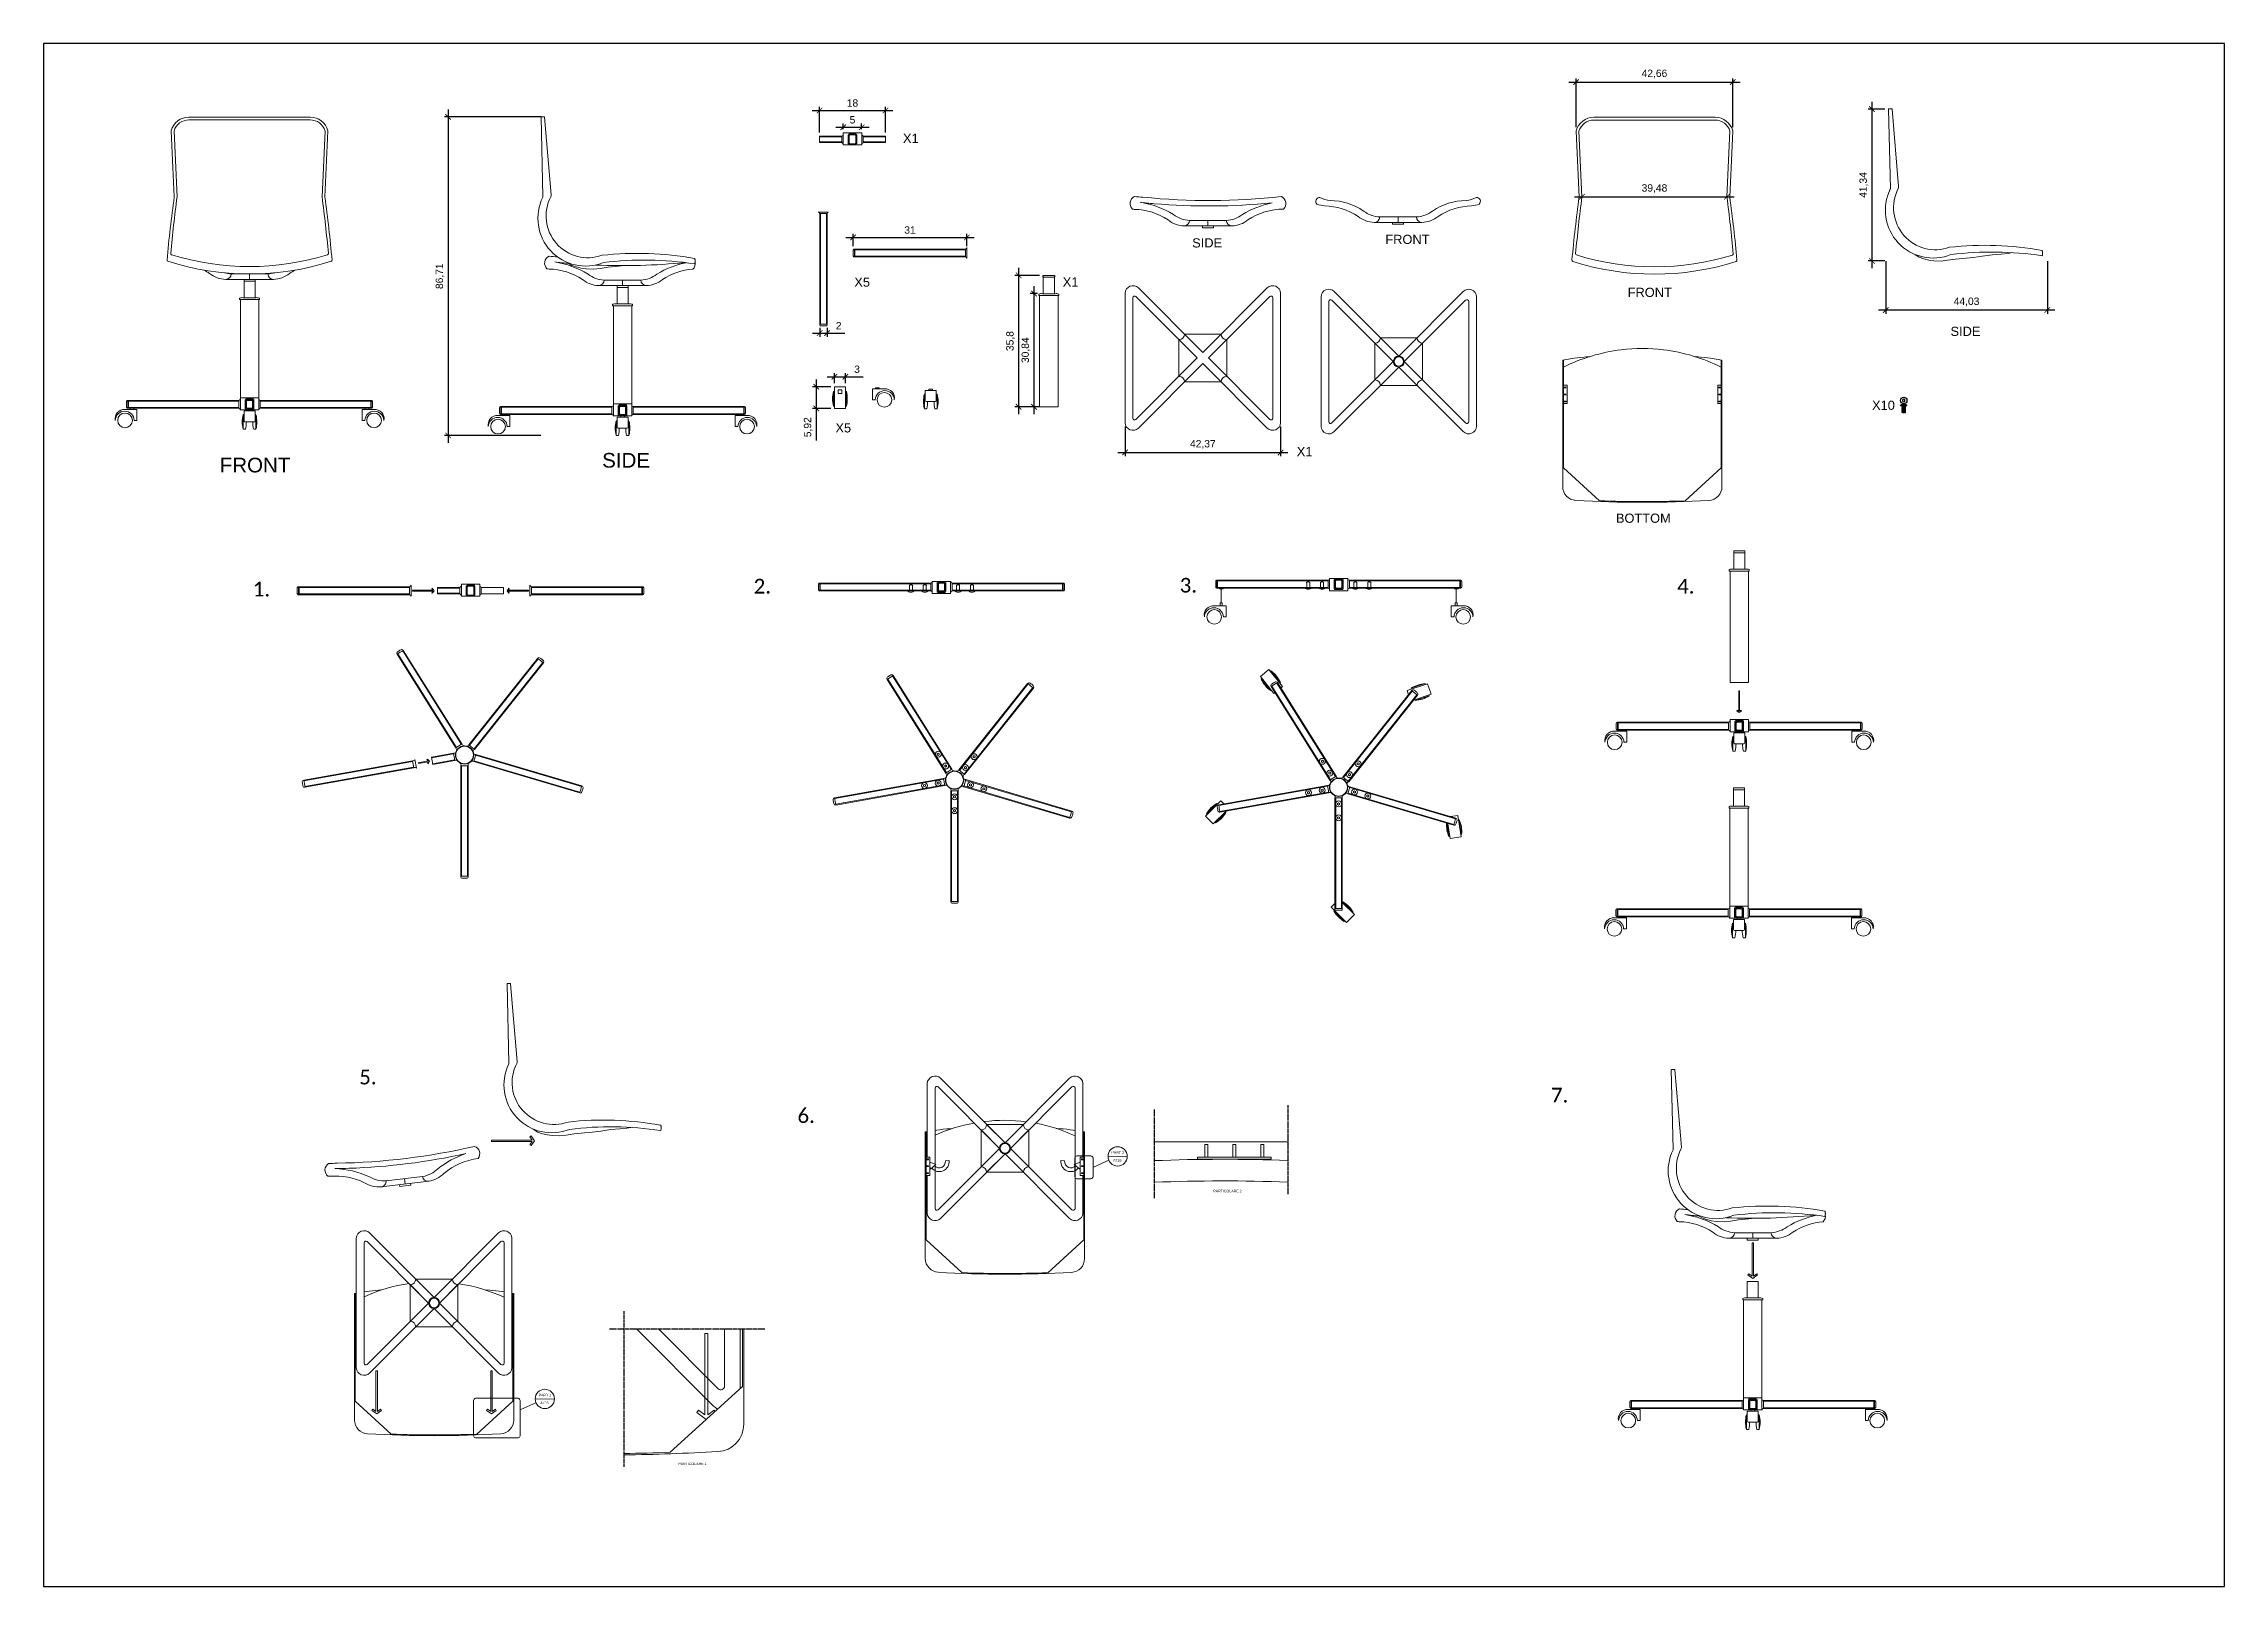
# Model space of a CAD drawing. Header units: centimetres. Extents: x 1044 to 2692, y 1454 to 1973.
# Drawn here: x 1044 to 1638, y 1553 to 1973 of the extents above; entities outside this region: 4.
import ezdxf
from ezdxf.enums import TextEntityAlignment as Align

# ---------------------------------------------------------------- set-up
doc = ezdxf.new("R2010")
doc.units = ezdxf.units.CM
doc.linetypes.add('CENTER2', pattern=[1.125, 0.75, -0.125, 0.125, -0.125])
for name, color, linetype, lineweight in [('A-ANNO-DIMS', 8, 'Continuous', 9), ('A-ANNO-SYMB', 3, 'Continuous', 18), ('A-FURN', 3, 'Continuous', 20), ('A-SECT C-MCUT', 9, 'Continuous', 25), ('inserimento viti', 8, 'Continuous', 18), ('QUOTE', 8, 'Continuous', 18)]:
    doc.layers.add(name, color=color, linetype=linetype, lineweight=lineweight)
for name, color, linetype in [('G-ANNO-TEXT', 3, 'Continuous'), ('mobili', 7, 'Continuous'), ('Viti', 3, 'Continuous')]:
    doc.layers.add(name, color=color, linetype=linetype)
doc.styles.add('ARIAL', font='arial.ttf')
doc.styles.get("Standard").update_dxf_attribs({"font": 'arial.ttf'})
doc.styles.add('stile2', font='calibril.ttf', dxfattribs={"height": 0.5})
doc.dimstyles.new('giulia', dxfattribs={"dimtxt": 2, "dimasz": 1.5, "dimexe": 1, "dimexo": 1, "dimgap": 1, "dimtad": 1, "dimtxsty": 'Standard', "dimblk": 'ARCHTICK', "dimcen": 2.5, "dimdle": 2, "dimadec": 0, "dimazin": 0, "dimtfac": 1, "dimtmove": 0, "dimatfit": 3, "dimldrblk": 'ARCHTICK', "dimfxl": 1, "dimarcsym": 0})

msp = doc.modelspace()

# ---------------------------------------------------------------- texts
at = {"layer": 'A-ANNO-SYMB', "char_height": 0.7, "attachment_point": 3, "rotation": 359.411526, "style": 'stile2'}
for s, insert in [('{\\fArial|b0|i0|c0|p34;PART 2}', (1337.915, 1671.475)), ('{\\fArial|b0|i0|c0|p34;A716}', (1337.205, 1669.375)), ('{\\fArial|b0|i0|c0|p34;PART 1}', (1181.88, 1605.442)), ('{\\fArial|b0|i0|c0|p34;A716}', (1181.17, 1603.343))]:
    msp.add_mtext_dynamic_manual_height_columns(s, width=3.57485, gutter_width=2.5, heights=[0], dxfattribs=dict(at, insert=insert))
at = {"layer": 'G-ANNO-TEXT', "attachment_point": 1, "style": 'stile2'}
for s, width, insert, char_height in [('{\\fArial|b0|i0|c0|p34;X1}', 28.35749, (1277.693, 1948.512), 2.5), ('{\\fArial|b0|i0|c0|p34;SIDE}', 28.35749, (1356.466, 1920.045), 2.5), ('{\\fArial|b0|i0|c0|p34;FRONT}', 28.35749, (1409.089, 1920.998), 2.5), ('{\\fArial|b0|i0|c0|p34;X5}', 28.35749, (1264.436, 1909.361), 2.5), ('{\\fArial|b0|i0|c0|p34;X1}', 28.35749, (1321.209, 1909.397), 2.5), ('{\\fArial|b0|i0|c0|p34;FRONT}', 28.35749, (1475.087, 1906.584), 2.5), ('{\\fArial|b0|i0|c0|p34;SIDE}', 28.35749, (1563.012, 1895.965), 2.5), ('{\\fArial|b0|i0|c0|p34;X10}', 28.35749, (1541.651, 1875.835), 2.5), ('{\\fArial|b0|i0|c0|p34;X5}', 28.35749, (1259.302, 1869.69), 2.5), ('{\\fArial|b0|i0|c0|p34;FRONT}', 28.35749, (1091.592, 1860.304), 4), ('{\\fArial|b0|i0|c0|p34;SIDE}', 28.35749, (1195.759, 1861.612), 4), ('{\\fArial|b0|i0|c0|p34;X1}', 28.35749, (1384.951, 1863.222), 2.5), ('{\\fArial|b0|i0|c0|p34;BOTTOM}', 28.35749, (1471.889, 1845.093), 2.5), ('1.', 28.35749, (1100.575, 1826.536), 4), ('2.', 28.35749, (1237.023, 1827.333), 4), ('3.', 28.35749, (1353.062, 1827.589), 4), ('4.', 28.35749, (1488.557, 1827.304), 4), ('5.', 28.35749, (1129.589, 1693.695), 4), ('7.', 28.35749, (1454.194, 1688.776), 4), ('6.', 28.35749, (1248.955, 1683.203), 4), ('{\\fArial|b0|i0|c0|p34;PARTICOLARE 2}', 44.23702, (1362.219, 1661.015), 0.7), ('{\\fArial|b0|i0|c0|p34;PARTICOLARE 1}', 44.23702, (1216.469, 1586.756), 0.7), ('TOP', 28.35749, (2644.965, 1466.654), 4)]:
    msp.add_mtext_dynamic_manual_height_columns(s, width=width, gutter_width=2.5, heights=[0], dxfattribs=dict(at, insert=insert, char_height=char_height))

# ---------------------------------------------------------------- blocks, each defined once
blk = doc.blocks.new('_ArchTick')
at = {"color": 0, "linetype": 'ByBlock', "const_width": 0.15}
blk.add_lwpolyline([(-0.5, -0.5), (0.5, 0.5)], dxfattribs=at)
blk = doc.blocks.new('*D47')
at = {"layer": 'A-ANNO-DIMS', "color": 0, "lineweight": -2, "transparency": 16777216}
for p, q in [((1459.05, 1962.57), (1505.71, 1962.57)), ((1461.05, 1950.28), (1461.05, 1963.57)), ((1503.71, 1950.28), (1503.71, 1963.57))]:
    blk.add_line(p, q, dxfattribs=at)
at = {"layer": 'Defpoints', "color": 0, "transparency": 16777216}
for p in [(1503.71, 1962.57), (1461.05, 1949.28), (1503.71, 1949.28)]:
    blk.add_point(p, dxfattribs=at)
at = {"layer": 'A-ANNO-DIMS', "color": 0, "lineweight": -2, "transparency": 16777216, "xscale": 1.5, "yscale": 1.5, "zscale": 1.5, "rotation": 180}
blk.add_blockref('_ArchTick', (1461.05, 1962.57), dxfattribs=at)
at = {"layer": 'A-ANNO-DIMS', "color": 0, "lineweight": -2, "transparency": 16777216, "xscale": 1.5, "yscale": 1.5, "zscale": 1.5}
blk.add_blockref('_ArchTick', (1503.71, 1962.57), dxfattribs=at)
at = {"layer": 'A-ANNO-DIMS', "color": 0, "transparency": 16777216, "insert": (1482.38, 1964.77), "char_height": 2, "attachment_point": 5}
blk.add_mtext('42,66', dxfattribs=at)
blk = doc.blocks.new('*D48')
at = {"layer": 'A-ANNO-DIMS', "color": 0, "lineweight": -2, "transparency": 16777216}
for p, q in [((1460.64, 1931.36), (1504.12, 1931.36)), ((1462.64, 1932.29), (1462.64, 1932.36)), ((1502.12, 1932.29), (1502.12, 1932.36))]:
    blk.add_line(p, q, dxfattribs=at)
at = {"layer": 'Defpoints', "color": 0, "transparency": 16777216}
for p in [(1462.64, 1931.29), (1502.12, 1931.36), (1502.12, 1931.29)]:
    blk.add_point(p, dxfattribs=at)
at = {"layer": 'A-ANNO-DIMS', "color": 0, "lineweight": -2, "transparency": 16777216, "xscale": 1.5, "yscale": 1.5, "zscale": 1.5, "rotation": 180}
blk.add_blockref('_ArchTick', (1462.64, 1931.36), dxfattribs=at)
at = {"layer": 'A-ANNO-DIMS', "color": 0, "lineweight": -2, "transparency": 16777216, "xscale": 1.5, "yscale": 1.5, "zscale": 1.5}
blk.add_blockref('_ArchTick', (1502.12, 1931.36), dxfattribs=at)
at = {"layer": 'A-ANNO-DIMS', "color": 0, "transparency": 16777216, "insert": (1482.38, 1933.57), "char_height": 2, "attachment_point": 5}
blk.add_mtext('39,48', dxfattribs=at)
blk = doc.blocks.new('*D49')
at = {"layer": 'Defpoints', "color": 0, "transparency": 16777216}
for p in [(1546.14, 1955.22), (1541.61, 1913.88), (1546.14, 1913.88)]:
    blk.add_point(p, dxfattribs=at)
at = {"layer": 'QUOTE', "color": 0, "lineweight": -2, "transparency": 16777216}
for p, q in [((1545.14, 1955.22), (1540.61, 1955.22)), ((1541.61, 1957.22), (1541.61, 1911.88)), ((1545.14, 1913.88), (1540.61, 1913.88))]:
    blk.add_line(p, q, dxfattribs=at)
at = {"layer": 'QUOTE', "color": 0, "lineweight": -2, "transparency": 16777216, "xscale": 1.5, "yscale": 1.5, "zscale": 1.5}
for p, rotation in [((1541.61, 1955.22), 90), ((1541.61, 1913.88), 270)]:
    blk.add_blockref('_ArchTick', p, dxfattribs=dict(at, rotation=rotation))
at = {"layer": 'QUOTE', "color": 0, "transparency": 16777216, "insert": (1539.41, 1934.55), "char_height": 2, "attachment_point": 5, "rotation": 90}
blk.add_mtext('41,34', dxfattribs=at)
blk = doc.blocks.new('*D50')
at = {"layer": 'Defpoints', "color": 0, "transparency": 16777216}
for p in [(1545.37, 1914.86), (1589.4, 1914.86), (1545.37, 1900.51)]:
    blk.add_point(p, dxfattribs=at)
at = {"layer": 'QUOTE', "color": 0, "lineweight": -2, "transparency": 16777216}
for p, q in [((1545.37, 1913.86), (1545.37, 1899.51)), ((1589.4, 1913.86), (1589.4, 1899.51)), ((1591.4, 1900.51), (1543.37, 1900.51))]:
    blk.add_line(p, q, dxfattribs=at)
at = {"layer": 'QUOTE', "color": 0, "lineweight": -2, "transparency": 16777216, "xscale": 1.5, "yscale": 1.5, "zscale": 1.5, "rotation": 180}
blk.add_blockref('_ArchTick', (1545.37, 1900.51), dxfattribs=at)
at = {"layer": 'QUOTE', "color": 0, "lineweight": -2, "transparency": 16777216, "xscale": 1.5, "yscale": 1.5, "zscale": 1.5}
blk.add_blockref('_ArchTick', (1589.4, 1900.51), dxfattribs=at)
at = {"layer": 'QUOTE', "color": 0, "transparency": 16777216, "insert": (1567.39, 1902.72), "char_height": 2, "attachment_point": 5}
blk.add_mtext('44,03', dxfattribs=at)
blk = doc.blocks.new('*D51')
at = {"layer": 'A-ANNO-DIMS', "color": 0, "lineweight": -2, "transparency": 16777216}
for p, q in [((1314.92, 1909.96), (1308.2, 1909.96)), ((1309.2, 1911.96), (1309.2, 1872.16)), ((1314.92, 1874.16), (1308.2, 1874.16))]:
    blk.add_line(p, q, dxfattribs=at)
at = {"layer": 'Defpoints', "color": 0, "transparency": 16777216}
for p in [(1315.92, 1909.96), (1309.2, 1874.16), (1315.92, 1874.16)]:
    blk.add_point(p, dxfattribs=at)
at = {"layer": 'A-ANNO-DIMS', "color": 0, "lineweight": -2, "transparency": 16777216, "xscale": 1.5, "yscale": 1.5, "zscale": 1.5}
for p, rotation in [((1309.2, 1909.96), 90), ((1309.2, 1874.16), 270)]:
    blk.add_blockref('_ArchTick', p, dxfattribs=dict(at, rotation=rotation))
at = {"layer": 'A-ANNO-DIMS', "color": 0, "transparency": 16777216, "insert": (1307, 1892.06), "char_height": 2, "attachment_point": 5, "rotation": 90}
blk.add_mtext('35,8', dxfattribs=at)
blk = doc.blocks.new('*D52')
at = {"layer": 'A-ANNO-DIMS', "color": 0, "lineweight": -2, "transparency": 16777216}
for p, q in [((1313.38, 1907), (1313.38, 1872.16)), ((1314.34, 1905), (1312.38, 1905)), ((1314.34, 1874.16), (1312.38, 1874.16))]:
    blk.add_line(p, q, dxfattribs=at)
at = {"layer": 'Defpoints', "color": 0, "transparency": 16777216}
for p in [(1315.34, 1905), (1313.38, 1874.16), (1315.34, 1874.16)]:
    blk.add_point(p, dxfattribs=at)
at = {"layer": 'A-ANNO-DIMS', "color": 0, "lineweight": -2, "transparency": 16777216, "xscale": 1.5, "yscale": 1.5, "zscale": 1.5}
for p, rotation in [((1313.38, 1905), 90), ((1313.38, 1874.16), 270)]:
    blk.add_blockref('_ArchTick', p, dxfattribs=dict(at, rotation=rotation))
at = {"layer": 'A-ANNO-DIMS', "color": 0, "transparency": 16777216, "insert": (1311.17, 1889.58), "char_height": 2, "attachment_point": 5, "rotation": 90}
blk.add_mtext('30,84', dxfattribs=at)
blk = doc.blocks.new('*D53')
at = {"layer": 'A-ANNO-DIMS', "color": 0, "lineweight": -2, "transparency": 16777216}
for p, q in [((1262.1, 1920.27), (1297.1, 1920.27)), ((1264.1, 1917.88), (1264.1, 1921.27)), ((1295.1, 1917.88), (1295.1, 1921.27))]:
    blk.add_line(p, q, dxfattribs=at)
at = {"layer": 'Defpoints', "color": 0, "transparency": 16777216}
for p in [(1295.1, 1920.27), (1264.1, 1916.88), (1295.1, 1916.88)]:
    blk.add_point(p, dxfattribs=at)
at = {"layer": 'A-ANNO-DIMS', "color": 0, "lineweight": -2, "transparency": 16777216, "xscale": 1.5, "yscale": 1.5, "zscale": 1.5, "rotation": 180}
blk.add_blockref('_ArchTick', (1264.1, 1920.27), dxfattribs=at)
at = {"layer": 'A-ANNO-DIMS', "color": 0, "lineweight": -2, "transparency": 16777216, "xscale": 1.5, "yscale": 1.5, "zscale": 1.5}
blk.add_blockref('_ArchTick', (1295.1, 1920.27), dxfattribs=at)
at = {"layer": 'A-ANNO-DIMS', "color": 0, "transparency": 16777216, "insert": (1279.6, 1922.29), "char_height": 2, "attachment_point": 5}
blk.add_mtext('31', dxfattribs=at)
blk = doc.blocks.new('*D54')
at = {"layer": 'A-ANNO-DIMS', "color": 0, "lineweight": -2, "transparency": 16777216}
for p, q in [((1255.02, 1895.67), (1255.02, 1893.26)), ((1257.02, 1895.67), (1257.02, 1893.26)), ((1253.02, 1894.26), (1257.02, 1894.26)), ((1257.02, 1894.26), (1261.85, 1894.26))]:
    blk.add_line(p, q, dxfattribs=at)
at = {"layer": 'Defpoints', "color": 0, "transparency": 16777216}
for p in [(1255.02, 1896.67), (1257.02, 1896.67), (1257.02, 1894.26)]:
    blk.add_point(p, dxfattribs=at)
at = {"layer": 'A-ANNO-DIMS', "color": 0, "lineweight": -2, "transparency": 16777216, "xscale": 1.5, "yscale": 1.5, "zscale": 1.5, "rotation": 180}
blk.add_blockref('_ArchTick', (1255.02, 1894.26), dxfattribs=at)
at = {"layer": 'A-ANNO-DIMS', "color": 0, "lineweight": -2, "transparency": 16777216, "xscale": 1.5, "yscale": 1.5, "zscale": 1.5}
blk.add_blockref('_ArchTick', (1257.02, 1894.26), dxfattribs=at)
at = {"layer": 'A-ANNO-DIMS', "color": 0, "transparency": 16777216, "insert": (1260.18, 1896.26), "char_height": 2, "attachment_point": 5}
blk.add_mtext('2', dxfattribs=at)
blk = doc.blocks.new('*D55')
at = {"layer": 'A-ANNO-DIMS', "color": 0, "lineweight": -2, "transparency": 16777216}
for p, q in [((1153.8, 1955.07), (1153.8, 1864.37)), ((1179.02, 1953.07), (1152.8, 1953.07)), ((1179.02, 1866.37), (1152.8, 1866.37))]:
    blk.add_line(p, q, dxfattribs=at)
at = {"layer": 'Defpoints', "color": 0, "transparency": 16777216}
for p in [(1180.02, 1953.07), (1153.8, 1866.37), (1180.02, 1866.37)]:
    blk.add_point(p, dxfattribs=at)
at = {"layer": 'A-ANNO-DIMS', "color": 0, "lineweight": -2, "transparency": 16777216, "xscale": 1.5, "yscale": 1.5, "zscale": 1.5}
for p, rotation in [((1153.8, 1953.07), 90), ((1153.8, 1866.37), 270)]:
    blk.add_blockref('_ArchTick', p, dxfattribs=dict(at, rotation=rotation))
at = {"layer": 'A-ANNO-DIMS', "color": 0, "transparency": 16777216, "insert": (1151.6, 1909.72), "char_height": 2, "attachment_point": 5, "rotation": 90}
blk.add_mtext('86,71', dxfattribs=at)
blk = doc.blocks.new('*D56')
at = {"layer": 'A-ANNO-DIMS', "color": 0, "lineweight": -2, "transparency": 16777216}
for p, q in [((1258.02, 1879.62), (1253.08, 1879.62)), ((1254.08, 1881.62), (1254.08, 1873.7)), ((1258.02, 1873.7), (1253.08, 1873.7)), ((1254.08, 1873.7), (1254.08, 1865.03))]:
    blk.add_line(p, q, dxfattribs=at)
at = {"layer": 'Defpoints', "color": 0, "transparency": 16777216}
for p in [(1259.02, 1879.62), (1254.08, 1873.7), (1259.02, 1873.7)]:
    blk.add_point(p, dxfattribs=at)
at = {"layer": 'A-ANNO-DIMS', "color": 0, "lineweight": -2, "transparency": 16777216, "xscale": 1.5, "yscale": 1.5, "zscale": 1.5}
for p, rotation in [((1254.08, 1879.62), 90), ((1254.08, 1873.7), 270)]:
    blk.add_blockref('_ArchTick', p, dxfattribs=dict(at, rotation=rotation))
at = {"layer": 'A-ANNO-DIMS', "color": 0, "transparency": 16777216, "insert": (1251.88, 1868.61), "char_height": 2, "attachment_point": 5, "rotation": 90}
blk.add_mtext('5,92', dxfattribs=at)
blk = doc.blocks.new('*D57')
at = {"layer": 'A-ANNO-DIMS', "color": 0, "lineweight": -2, "transparency": 16777216}
for p, q in [((1259.02, 1880.62), (1259.02, 1883.36)), ((1262.02, 1880.62), (1262.02, 1883.36)), ((1257.02, 1882.36), (1262.02, 1882.36)), ((1262.02, 1882.36), (1266.83, 1882.36))]:
    blk.add_line(p, q, dxfattribs=at)
at = {"layer": 'Defpoints', "color": 0, "transparency": 16777216}
for p in [(1259.02, 1879.62), (1262.02, 1882.36), (1262.02, 1879.62)]:
    blk.add_point(p, dxfattribs=at)
at = {"layer": 'A-ANNO-DIMS', "color": 0, "lineweight": -2, "transparency": 16777216, "xscale": 1.5, "yscale": 1.5, "zscale": 1.5, "rotation": 180}
blk.add_blockref('_ArchTick', (1259.02, 1882.36), dxfattribs=at)
at = {"layer": 'A-ANNO-DIMS', "color": 0, "lineweight": -2, "transparency": 16777216, "xscale": 1.5, "yscale": 1.5, "zscale": 1.5}
blk.add_blockref('_ArchTick', (1262.02, 1882.36), dxfattribs=at)
at = {"layer": 'A-ANNO-DIMS', "color": 0, "transparency": 16777216, "insert": (1265.18, 1884.38), "char_height": 2, "attachment_point": 5}
blk.add_mtext('3', dxfattribs=at)
blk = doc.blocks.new('*D58')
at = {"layer": 'A-ANNO-DIMS', "color": 0, "lineweight": -2, "transparency": 16777216}
for p, q in [((1338.18, 1868.82), (1338.18, 1860.72)), ((1380.55, 1868.82), (1380.55, 1860.72)), ((1336.18, 1861.72), (1382.55, 1861.72))]:
    blk.add_line(p, q, dxfattribs=at)
at = {"layer": 'Defpoints', "color": 0, "transparency": 16777216}
for p in [(1338.18, 1869.82), (1380.55, 1869.82), (1380.55, 1861.72)]:
    blk.add_point(p, dxfattribs=at)
at = {"layer": 'A-ANNO-DIMS', "color": 0, "lineweight": -2, "transparency": 16777216, "xscale": 1.5, "yscale": 1.5, "zscale": 1.5, "rotation": 180}
blk.add_blockref('_ArchTick', (1338.18, 1861.72), dxfattribs=at)
at = {"layer": 'A-ANNO-DIMS', "color": 0, "lineweight": -2, "transparency": 16777216, "xscale": 1.5, "yscale": 1.5, "zscale": 1.5}
blk.add_blockref('_ArchTick', (1380.55, 1861.72), dxfattribs=at)
at = {"layer": 'A-ANNO-DIMS', "color": 0, "transparency": 16777216, "insert": (1359.37, 1863.93), "char_height": 2, "attachment_point": 5}
blk.add_mtext('42,37', dxfattribs=at)
blk = doc.blocks.new('*D59')
at = {"layer": 'A-ANNO-DIMS', "color": 0, "lineweight": -2, "transparency": 16777216}
for p, q in [((1259.44, 1950.27), (1268.44, 1950.27)), ((1261.44, 1949.77), (1261.44, 1951.27)), ((1266.44, 1949.77), (1266.44, 1951.27))]:
    blk.add_line(p, q, dxfattribs=at)
at = {"layer": 'Defpoints', "color": 0, "transparency": 16777216}
for p in [(1261.44, 1948.77), (1266.44, 1950.27), (1266.44, 1948.77)]:
    blk.add_point(p, dxfattribs=at)
at = {"layer": 'A-ANNO-DIMS', "color": 0, "lineweight": -2, "transparency": 16777216, "xscale": 1.5, "yscale": 1.5, "zscale": 1.5, "rotation": 180}
blk.add_blockref('_ArchTick', (1261.44, 1950.27), dxfattribs=at)
at = {"layer": 'A-ANNO-DIMS', "color": 0, "lineweight": -2, "transparency": 16777216, "xscale": 1.5, "yscale": 1.5, "zscale": 1.5}
blk.add_blockref('_ArchTick', (1266.44, 1950.27), dxfattribs=at)
at = {"layer": 'A-ANNO-DIMS', "color": 0, "transparency": 16777216, "insert": (1263.94, 1952.29), "char_height": 2, "attachment_point": 5}
blk.add_mtext('5', dxfattribs=at)
blk = doc.blocks.new('*D60')
at = {"layer": 'A-ANNO-DIMS', "color": 0, "lineweight": -2, "transparency": 16777216}
for p, q in [((1252.94, 1954.84), (1274.94, 1954.84)), ((1254.94, 1948.86), (1254.94, 1955.84)), ((1272.94, 1948.86), (1272.94, 1955.84))]:
    blk.add_line(p, q, dxfattribs=at)
at = {"layer": 'Defpoints', "color": 0, "transparency": 16777216}
for p in [(1272.94, 1954.84), (1254.94, 1947.86), (1272.94, 1947.86)]:
    blk.add_point(p, dxfattribs=at)
at = {"layer": 'A-ANNO-DIMS', "color": 0, "lineweight": -2, "transparency": 16777216, "xscale": 1.5, "yscale": 1.5, "zscale": 1.5, "rotation": 180}
blk.add_blockref('_ArchTick', (1254.94, 1954.84), dxfattribs=at)
at = {"layer": 'A-ANNO-DIMS', "color": 0, "lineweight": -2, "transparency": 16777216, "xscale": 1.5, "yscale": 1.5, "zscale": 1.5}
blk.add_blockref('_ArchTick', (1272.94, 1954.84), dxfattribs=at)
at = {"layer": 'A-ANNO-DIMS', "color": 0, "transparency": 16777216, "insert": (1263.94, 1956.86), "char_height": 2, "attachment_point": 5}
blk.add_mtext('18', dxfattribs=at)
blk = doc.blocks.new('SYMBOL')
at = {"layer": 'A-ANNO-SYMB', "linetype": 'Continuous', "lineweight": 20}
h = blk.add_hatch(color=256, dxfattribs=at)
h.dxf.hatch_style = 1
h.paths.add_polyline_path([(11.206, 4.948), (11.316, 4.948, -1), (11.678, 4.948), (11.788, 4.948), (11.497, 5.241)])
at = {"linetype": 'Continuous', "lineweight": 20}
blk.add_line((11.316, 4.948), (11.678, 4.948), dxfattribs=at)
at = {"layer": 'A-ANNO-SYMB', "linetype": 'Continuous', "lineweight": 20}
for p, q in [((11.206, 4.948), (11.497, 5.241)), ((11.788, 4.948), (11.497, 5.241)), ((11.316, 4.948), (11.206, 4.948)), ((11.678, 4.948), (11.788, 4.948))]:
    blk.add_line(p, q, dxfattribs=at)
blk.add_circle((11.497, 4.948), 0.181, dxfattribs=at)
for tag, p in [('TAVOLA', (11.497, 5.08)), ('SEZIONE', (11.497, 4.918))]:
    blk.add_attdef(tag, text='', height=0.1, dxfattribs=at).set_placement(p, align=Align.TOP_CENTER)

# ---------------------------------------------------------------- dimensions: what is measured, and where the dimension line sits
at = {"layer": 'A-ANNO-DIMS'}
for base, p1, p2, picture, middle in [((1503.71, 1962.566), (1461.052, 1949.285), (1503.71, 1949.285), '*D47', (1482.381, 1964.768)), ((1272.943, 1954.837), (1254.944, 1947.857), (1272.943, 1947.857), '*D60', (1263.943, 1956.858)), ((1266.443, 1950.274), (1261.443, 1948.771), (1266.443, 1948.771), '*D59', (1263.943, 1952.291)), ((1502.121, 1931.365), (1462.641, 1931.293), (1502.121, 1931.293), '*D48', (1482.381, 1933.567)), ((1295.101, 1920.267), (1264.101, 1916.878), (1295.101, 1916.878), '*D53', (1279.601, 1922.288)), ((1257.022, 1894.26), (1255.022, 1896.672), (1257.022, 1896.672), '*D54', (1260.184, 1896.265)), ((1262.024, 1882.358), (1259.024, 1879.621), (1262.024, 1879.621), '*D57', (1265.179, 1884.38)), ((1380.554, 1861.724), (1338.184, 1869.819), (1380.554, 1869.819), '*D58', (1359.369, 1863.925))]:
    dim = msp.add_linear_dim(base=base, p1=p1, p2=p2, dimstyle='giulia', dxfattribs=at)
    dim.commit()
    dim.dimension.update_dxf_attribs({"geometry": picture, "text_midpoint": middle})
for base, p1, p2, picture, middle in [((1153.804, 1866.367), (1180.018, 1953.074), (1180.018, 1866.367), '*D55', (1151.602, 1909.72)), ((1309.203, 1874.157), (1315.919, 1909.957), (1315.919, 1874.157), '*D51', (1307.001, 1892.057)), ((1313.377, 1874.157), (1315.337, 1904.997), (1315.337, 1874.157), '*D52', (1311.175, 1889.577)), ((1254.083, 1873.701), (1259.024, 1879.621), (1259.024, 1873.701), '*D56', (1251.881, 1868.614))]:
    dim = msp.add_linear_dim(base=base, p1=p1, p2=p2, angle=90, dimstyle='giulia', dxfattribs=at)
    dim.commit()
    dim.dimension.update_dxf_attribs({"geometry": picture, "text_midpoint": middle})
at = {"layer": 'QUOTE'}
dim = msp.add_linear_dim(base=(1541.614, 1913.881), p1=(1546.135, 1955.222), p2=(1546.135, 1913.881), angle=90, dimstyle='giulia', dxfattribs=at)
dim.commit()
dim.dimension.update_dxf_attribs({"geometry": '*D49', "text_midpoint": (1539.412, 1934.551)})
dim = msp.add_linear_dim(base=(1545.37, 1900.514), p1=(1589.402, 1914.862), p2=(1545.37, 1914.862), dimstyle='giulia', dxfattribs=at)
dim.commit()
dim.dimension.update_dxf_attribs({"geometry": '*D50', "text_midpoint": (1567.386, 1902.716)})

# ---------------------------------------------------------------- linework, layer by layer
at = {"layer": 'A-ANNO-DIMS'}
for p, q in [((1144.12, 1824.207), (1149.646, 1824.207)), ((1144.12, 1824.207), (1144.12, 1824.007)), ((1144.12, 1824.007), (1149.646, 1824.007)), ((1149.497, 1824.762), (1149.334, 1824.647)), ((1149.646, 1824.207), (1149.334, 1824.647)), ((1149.646, 1824.007), (1149.334, 1823.567)), ((1149.962, 1824.107), (1149.497, 1824.762)), ((1149.962, 1824.107), (1149.497, 1823.451)), ((1169.839, 1824.107), (1170.304, 1824.762)), ((1169.839, 1824.107), (1170.304, 1823.451)), ((1170.155, 1824.207), (1170.467, 1824.647)), ((1175.681, 1824.207), (1170.155, 1824.207)), ((1175.681, 1824.007), (1170.155, 1824.007)), ((1170.155, 1824.007), (1170.467, 1823.567)), ((1170.304, 1824.762), (1170.467, 1824.647)), ((1175.681, 1824.207), (1175.681, 1824.007)), ((1149.497, 1823.451), (1149.334, 1823.567)), ((1170.304, 1823.451), (1170.467, 1823.567)), ((1505.375, 1796.802), (1505.375, 1791.276)), ((1505.575, 1796.802), (1505.375, 1796.802)), ((1505.575, 1796.802), (1505.575, 1791.276)), ((1504.82, 1791.424), (1504.935, 1791.587)), ((1505.475, 1790.96), (1504.82, 1791.424)), ((1505.375, 1791.276), (1504.935, 1791.587)), ((1505.475, 1790.96), (1506.131, 1791.424)), ((1505.575, 1791.276), (1506.015, 1791.587)), ((1506.131, 1791.424), (1506.015, 1791.587)), ((1145.677, 1777.215), (1148.389, 1777.745)), ((1145.677, 1777.215), (1145.715, 1777.019)), ((1145.715, 1777.019), (1148.427, 1777.549)), ((1148.136, 1778.262), (1147.998, 1778.117)), ((1148.389, 1777.745), (1147.998, 1778.117)), ((1148.718, 1777.707), (1148.136, 1778.262)), ((1148.427, 1777.549), (1148.205, 1777.057)), ((1148.387, 1776.975), (1148.205, 1777.057)), ((1148.718, 1777.707), (1148.387, 1776.975)), ((1176.41, 1675.667), (1176.083, 1675.436)), ((1176.707, 1674.556), (1176.083, 1675.436)), ((1177.339, 1674.356), (1176.41, 1675.667)), ((1165.655, 1674.556), (1176.707, 1674.556)), ((1165.655, 1674.556), (1165.655, 1674.156)), ((1165.655, 1674.156), (1176.707, 1674.156)), ((1176.707, 1674.156), (1176.083, 1673.276)), ((1176.41, 1673.044), (1176.083, 1673.276)), ((1177.339, 1674.356), (1176.41, 1673.044)), ((1284.981, 1668.525), (1286.615, 1667.862)), ((1284.981, 1667.498), (1285.147, 1666.66)), ((1286.615, 1667.862), (1285.147, 1666.66)), ((1289.242, 1668.844), (1290.253, 1668.964)), ((1321.733, 1668.844), (1320.722, 1668.964)), ((1325.993, 1668.525), (1324.359, 1667.862)), ((1324.359, 1667.862), (1325.828, 1666.66)), ((1325.993, 1667.498), (1325.828, 1666.66)), ((1508.969, 1646.562), (1508.969, 1637.51)), ((1509.369, 1646.562), (1508.969, 1646.562)), ((1509.369, 1646.562), (1509.369, 1637.51)), ((1507.857, 1637.808), (1508.088, 1638.134)), ((1509.169, 1636.878), (1507.857, 1637.808)), ((1508.969, 1637.51), (1508.088, 1638.134)), ((1509.169, 1636.878), (1510.48, 1637.808)), ((1509.369, 1637.51), (1510.249, 1638.134)), ((1510.48, 1637.808), (1510.249, 1638.134)), ((1223.729, 1621.871), (1223.729, 1599.767)), ((1224.529, 1621.871), (1223.729, 1621.871)), ((1224.529, 1621.871), (1224.529, 1599.767)), ((1134.136, 1611.675), (1134.136, 1600.623)), ((1134.536, 1611.675), (1134.136, 1611.675)), ((1134.536, 1611.675), (1134.536, 1600.623)), ((1165.4, 1611.675), (1165.4, 1600.623)), ((1165.4, 1611.675), (1165.8, 1611.675)), ((1165.8, 1611.675), (1165.8, 1600.623)), ((1133.024, 1600.921), (1133.256, 1601.247)), ((1134.336, 1599.991), (1133.024, 1600.921)), ((1134.136, 1600.623), (1133.256, 1601.247)), ((1134.336, 1599.991), (1135.647, 1600.921)), ((1134.536, 1600.623), (1135.416, 1601.247)), ((1135.647, 1600.921), (1135.416, 1601.247)), ((1164.289, 1600.921), (1164.52, 1601.247)), ((1165.6, 1599.991), (1164.289, 1600.921)), ((1165.4, 1600.623), (1164.52, 1601.247)), ((1165.6, 1599.991), (1166.912, 1600.921)), ((1165.8, 1600.623), (1166.68, 1601.247)), ((1166.912, 1600.921), (1166.68, 1601.247)), ((1221.506, 1600.362), (1221.969, 1601.015)), ((1224.129, 1598.503), (1221.506, 1600.362)), ((1223.729, 1599.767), (1221.969, 1601.015)), ((1224.529, 1599.767), (1226.289, 1601.015)), ((1226.52, 1600.689), (1226.289, 1601.015))]:
    msp.add_line(p, q, dxfattribs=at)
for centre, radius, start, end in [((1287.574, 1668.647), 2.698, 219.298178, 6.754064), ((1287.574, 1668.647), 1.679, 219.298178, 6.754064), ((1323.4, 1668.647), 2.698, 173.245936, 320.701822), ((1323.4, 1668.647), 1.679, 173.245936, 320.701822)]:
    msp.add_arc(centre, radius, start, end, dxfattribs=at)
at = {"layer": 'A-ANNO-SYMB', "color": 6}
for p, q in [((1324.487, 1669.678), (1324.487, 1664.556)), ((1328.883, 1670.282), (1325.091, 1670.282)), ((1329.487, 1664.556), (1329.487, 1669.678)), ((1325.091, 1663.951), (1328.883, 1663.951)), ((1172.848, 1604.25), (1161.291, 1604.25)), ((1160.687, 1603.646), (1160.687, 1594.168)), ((1173.452, 1594.057), (1173.452, 1603.646)), ((1161.291, 1593.452), (1172.848, 1593.452))]:
    msp.add_line(p, q, dxfattribs=at)
at = {"layer": 'A-ANNO-SYMB'}
for p, q in [((1338.666, 1670.079), (1333.666, 1670.13)), ((1333.765, 1669.036), (1329.619, 1667.192)), ((1182.631, 1604.046), (1177.631, 1604.098)), ((1177.73, 1603.004), (1173.584, 1601.159)), ((2678.867, 1460.009), (2678.867, 1470.009)), ((2682.867, 1460.009), (2678.867, 1460.009))]:
    msp.add_line(p, q, dxfattribs=at)
at = {"layer": 'A-ANNO-SYMB', "color": 6}
for centre in [(1336.166, 1670.104), (1180.131, 1604.072)]:
    msp.add_circle(centre, 2.628, dxfattribs=at)
for centre, start, end in [((1325.289, 1669.48), 103.855332, 166.144668), ((1328.685, 1669.48), 13.855332, 76.144668), ((1325.289, 1664.753), 193.855332, 256.144668), ((1328.685, 1664.753), 283.855332, 346.144668), ((1161.489, 1603.448), 103.855332, 166.144668), ((1172.65, 1603.448), 13.855332, 76.144668), ((1161.489, 1594.255), 193.855332, 256.144668), ((1172.65, 1594.255), 283.855332, 346.144668)]:
    msp.add_arc(centre, 0.826, start, end, dxfattribs=at)
at = {"layer": 'A-FURN'}
for p, q in [((1546.135, 1955.222), (1546.658, 1933.635)), ((1547.109, 1955.222), (1548.887, 1934.112)), ((1079.211, 1931.336), (1078.381, 1949.34)), ((1079.971, 1931.349), (1079.146, 1949.252)), ((1116.211, 1953.045), (1083.211, 1953.045)), ((1116.211, 1952.285), (1083.211, 1952.285)), ((1119.451, 1931.349), (1120.275, 1949.252)), ((1120.211, 1931.336), (1121.04, 1949.34)), ((1179.097, 1953.029), (1179.62, 1931.442)), ((1180.071, 1953.029), (1181.849, 1931.919)), ((1261.443, 1948.771), (1266.443, 1948.771)), ((1261.443, 1948.771), (1261.443, 1945.886)), ((1264.893, 1948.471), (1262.993, 1948.471)), ((1266.443, 1948.771), (1266.443, 1945.886)), ((1461.881, 1931.28), (1461.052, 1949.285)), ((1462.641, 1931.293), (1461.817, 1949.197)), ((1498.881, 1952.99), (1465.881, 1952.99)), ((1498.881, 1952.23), (1465.881, 1952.23)), ((1502.121, 1931.293), (1502.946, 1949.197)), ((1502.881, 1931.28), (1503.71, 1949.285)), ((1254.944, 1947.857), (1261.033, 1947.857)), ((1254.944, 1947.857), (1254.944, 1946.086)), ((1254.944, 1947.657), (1261.033, 1947.657)), ((1254.944, 1946.286), (1261.033, 1946.286)), ((1254.944, 1946.086), (1261.033, 1946.086)), ((1261.033, 1947.857), (1261.033, 1946.086)), ((1261.443, 1945.471), (1261.443, 1945.886)), ((1262.993, 1945.471), (1261.443, 1945.471)), ((1262.743, 1948.221), (1262.743, 1945.721)), ((1262.943, 1948.021), (1262.943, 1945.921)), ((1262.993, 1945.471), (1264.893, 1945.471)), ((1263.043, 1948.021), (1263.043, 1945.921)), ((1263.193, 1948.271), (1264.693, 1948.271)), ((1263.193, 1948.171), (1264.693, 1948.171)), ((1263.193, 1945.771), (1264.693, 1945.771)), ((1263.193, 1945.671), (1264.693, 1945.671)), ((1264.443, 1945.471), (1263.443, 1945.471)), ((1264.843, 1948.021), (1264.843, 1945.921)), ((1266.443, 1945.471), (1264.893, 1945.471)), ((1264.943, 1948.021), (1264.943, 1945.921)), ((1265.143, 1948.221), (1265.143, 1945.721)), ((1265.143, 1947.971), (1265.143, 1948.221)), ((1266.443, 1945.471), (1266.443, 1945.886)), ((1266.853, 1947.857), (1266.853, 1946.086)), ((1272.943, 1947.857), (1266.853, 1947.857)), ((1272.943, 1947.657), (1266.853, 1947.657)), ((1272.943, 1946.286), (1266.853, 1946.286)), ((1272.943, 1946.086), (1266.853, 1946.086)), ((1272.943, 1947.857), (1272.943, 1946.086)), ((1254.612, 1927.172), (1257.432, 1927.172)), ((1257.022, 1926.762), (1255.022, 1926.762)), ((1255.022, 1896.422), (1255.022, 1926.762)), ((1255.222, 1896.672), (1255.222, 1926.762)), ((1256.822, 1896.672), (1256.822, 1926.762)), ((1257.022, 1896.422), (1257.022, 1926.762)), ((1355.764, 1924.909), (1365.764, 1924.909)), ((1360.764, 1923.409), (1360.764, 1924.909)), ((1407.557, 1925.847), (1417.557, 1925.847)), ((1412.557, 1924.347), (1412.557, 1925.847)), ((1354.264, 1923.409), (1367.264, 1923.409)), ((1359.264, 1923.409), (1359.264, 1922.909)), ((1362.264, 1922.909), (1359.264, 1922.909)), ((1362.264, 1923.409), (1362.264, 1922.909)), ((1406.057, 1924.347), (1419.057, 1924.347)), ((1411.057, 1923.847), (1411.057, 1924.347)), ((1411.057, 1923.847), (1414.057, 1923.847)), ((1414.057, 1924.347), (1414.057, 1923.847)), ((1264.101, 1915.207), (1264.101, 1916.878)), ((1264.106, 1916.928), (1264.451, 1916.928)), ((1264.106, 1915.157), (1264.451, 1915.157)), ((1264.351, 1917.128), (1294.691, 1917.128)), ((1264.351, 1914.957), (1294.691, 1914.957)), ((1264.451, 1916.928), (1264.451, 1915.157)), ((1264.601, 1917.128), (1264.601, 1914.957)), ((1264.601, 1916.928), (1294.691, 1916.928)), ((1264.601, 1915.157), (1294.691, 1915.157)), ((1294.691, 1917.128), (1294.691, 1914.957)), ((1295.101, 1917.538), (1295.101, 1914.547)), ((1093.211, 1908.845), (1106.211, 1908.845)), ((1094.711, 1910.345), (1104.711, 1910.345)), ((1098.211, 1908.345), (1098.211, 1908.845)), ((1098.211, 1903.845), (1098.211, 1908.345)), ((1098.211, 1908.345), (1101.211, 1908.345)), ((1099.711, 1908.845), (1099.71, 1910.345)), ((1101.211, 1908.845), (1101.211, 1908.345)), ((1101.211, 1903.845), (1101.211, 1908.345)), ((1194.803, 1907.167), (1207.803, 1907.167)), ((1196.303, 1908.667), (1206.303, 1908.667)), ((1199.803, 1906.667), (1199.803, 1907.167)), ((1201.303, 1907.167), (1201.303, 1908.667)), ((1202.803, 1907.167), (1202.803, 1906.667)), ((1315.919, 1909.957), (1318.919, 1909.957)), ((1315.919, 1904.957), (1315.919, 1909.457)), ((1315.919, 1909.457), (1318.919, 1909.457)), ((1318.919, 1904.957), (1318.919, 1909.457)), ((1097.011, 1903.345), (1097.011, 1903.745)), ((1097.011, 1903.345), (1102.411, 1903.345)), ((1097.211, 1903.345), (1097.211, 1876.345)), ((1098.011, 1903.845), (1101.411, 1903.845)), ((1102.211, 1903.345), (1102.211, 1876.345)), ((1102.411, 1903.345), (1102.411, 1903.745)), ((1198.603, 1901.667), (1198.603, 1902.067)), ((1198.603, 1901.667), (1204.003, 1901.667)), ((1198.803, 1901.667), (1198.803, 1874.667)), ((1199.603, 1902.167), (1203.003, 1902.167)), ((1199.803, 1902.167), (1199.803, 1906.667)), ((1199.803, 1906.667), (1202.803, 1906.667)), ((1202.803, 1902.167), (1202.803, 1906.667)), ((1203.803, 1901.667), (1203.803, 1874.667)), ((1204.003, 1901.667), (1204.003, 1902.067)), ((1314.719, 1904.457), (1314.719, 1904.857)), ((1314.719, 1904.457), (1320.119, 1904.457)), ((1314.919, 1904.457), (1314.919, 1874.157)), ((1315.719, 1904.957), (1319.119, 1904.957)), ((1319.919, 1904.457), (1319.919, 1874.157)), ((1320.119, 1904.457), (1320.119, 1904.857)), ((1338.184, 1905.099), (1338.184, 1869.819)), ((1340.304, 1903.817), (1340.304, 1871.101)), ((1357.869, 1887.459), (1341.157, 1904.171)), ((1359.369, 1888.959), (1341.804, 1906.524)), ((1376.934, 1906.524), (1359.369, 1888.959)), ((1360.869, 1887.459), (1377.58, 1904.171)), ((1378.434, 1903.817), (1378.434, 1871.101)), ((1380.554, 1905.099), (1380.554, 1869.819)), ((1391.555, 1904.127), (1391.555, 1868.847)), ((1393.675, 1902.845), (1393.675, 1870.129)), ((1411.24, 1886.487), (1394.529, 1903.198)), ((1412.74, 1887.987), (1395.175, 1905.552)), ((1430.305, 1905.552), (1412.74, 1887.987)), ((1414.24, 1886.487), (1430.952, 1903.198)), ((1431.805, 1902.845), (1431.805, 1870.129)), ((1433.925, 1904.127), (1433.925, 1868.847)), ((1257.022, 1896.672), (1255.022, 1896.672)), ((1256.772, 1896.172), (1255.272, 1896.172)), ((1352.869, 1892.459), (1352.869, 1882.459)), ((1354.369, 1893.959), (1364.369, 1893.959)), ((1359.369, 1888.959), (1364.369, 1893.959)), ((1365.869, 1882.459), (1365.869, 1892.459)), ((1406.24, 1891.487), (1406.24, 1881.487)), ((1411.24, 1886.487), (1406.24, 1891.487)), ((1407.74, 1892.987), (1417.74, 1892.987)), ((1412.74, 1887.987), (1407.74, 1892.987)), ((1412.74, 1887.987), (1417.74, 1892.987)), ((1414.24, 1886.487), (1419.24, 1891.487)), ((1419.24, 1881.487), (1419.24, 1891.487)), ((1357.869, 1887.459), (1341.157, 1870.748)), ((1359.369, 1885.959), (1341.804, 1868.394)), ((1359.369, 1885.959), (1376.934, 1868.394)), ((1360.869, 1887.459), (1377.58, 1870.748)), ((1411.24, 1886.487), (1394.529, 1869.776)), ((1412.74, 1884.987), (1395.175, 1867.422)), ((1411.24, 1886.487), (1406.24, 1881.487)), ((1412.74, 1884.987), (1407.74, 1879.987)), ((1412.74, 1884.987), (1417.74, 1879.987)), ((1412.74, 1884.987), (1430.305, 1867.422)), ((1414.24, 1886.487), (1419.24, 1881.487)), ((1414.24, 1886.487), (1430.952, 1869.776)), ((1457.391, 1886.881), (1457.391, 1852.434)), ((1457.391, 1886.881), (1457.591, 1886.881)), ((1457.591, 1886.881), (1457.591, 1857.534)), ((1500.561, 1886.881), (1500.561, 1857.54)), ((1500.761, 1886.881), (1500.761, 1852.407)), ((1258.774, 1878.371), (1258.774, 1874.371)), ((1258.774, 1878.371), (1259.024, 1878.371)), ((1259.024, 1879.621), (1259.024, 1873.701)), ((1259.024, 1879.621), (1262.024, 1879.621)), ((1260.024, 1878.781), (1261.024, 1878.781)), ((1260.024, 1878.781), (1260.024, 1877.781)), ((1260.024, 1877.781), (1261.024, 1877.781)), ((1261.024, 1878.781), (1261.024, 1877.781)), ((1262.024, 1879.621), (1262.024, 1873.701)), ((1262.274, 1878.371), (1262.024, 1878.371)), ((1262.274, 1878.371), (1262.274, 1874.371)), ((1269.402, 1879.069), (1272.652, 1879.069)), ((1269.402, 1876.069), (1269.402, 1879.069)), ((1271.242, 1879.369), (1270.242, 1879.369)), ((1270.242, 1879.369), (1270.242, 1879.069)), ((1271.242, 1879.369), (1271.242, 1879.069)), ((1283.527, 1877.641), (1283.777, 1877.641)), ((1283.527, 1877.641), (1283.527, 1873.641)), ((1283.777, 1875.891), (1283.777, 1878.641)), ((1283.777, 1878.641), (1286.777, 1878.641)), ((1284.777, 1878.941), (1284.777, 1878.641)), ((1284.777, 1878.941), (1285.777, 1878.941)), ((1285.777, 1878.941), (1285.777, 1878.641)), ((1286.777, 1878.641), (1286.777, 1875.891)), ((1286.777, 1877.641), (1287.027, 1877.641)), ((1287.027, 1877.641), (1287.027, 1873.641)), ((1354.369, 1880.959), (1364.369, 1880.959)), ((1407.74, 1879.987), (1417.74, 1879.987)), ((1457.591, 1880.045), (1458.593, 1880.045)), ((1457.591, 1879.545), (1458.293, 1879.545)), ((1457.591, 1879.345), (1458.293, 1879.345)), ((1458.293, 1877.645), (1457.591, 1877.645)), ((1458.293, 1877.445), (1457.591, 1877.445)), ((1458.593, 1880.045), (1458.593, 1875.045)), ((1500.561, 1880.045), (1499.605, 1880.045)), ((1499.605, 1880.045), (1499.605, 1875.045)), ((1500.561, 1879.545), (1499.905, 1879.545)), ((1499.905, 1879.545), (1499.905, 1879.345)), ((1500.561, 1879.345), (1499.905, 1879.345)), ((1499.905, 1877.645), (1499.905, 1877.445)), ((1499.905, 1877.645), (1500.561, 1877.645)), ((1499.905, 1877.445), (1500.561, 1877.445)), ((1069.051, 1873.46), (1065.801, 1873.46)), ((1066.211, 1874.01), (1066.211, 1875.68)), ((1066.216, 1875.73), (1066.561, 1875.73)), ((1066.216, 1873.96), (1066.561, 1873.96)), ((1066.461, 1875.93), (1096.801, 1875.93)), ((1066.461, 1873.76), (1096.801, 1873.76)), ((1066.561, 1875.73), (1066.561, 1873.96)), ((1066.711, 1875.93), (1066.711, 1873.76)), ((1066.711, 1875.73), (1096.801, 1875.73)), ((1066.711, 1873.96), (1096.801, 1873.96)), ((1067.211, 1873.76), (1068.211, 1873.76)), ((1067.211, 1873.76), (1067.211, 1873.46)), ((1068.211, 1873.76), (1068.211, 1873.46)), ((1069.051, 1870.46), (1069.051, 1873.46)), ((1096.801, 1875.93), (1096.801, 1873.76)), ((1097.211, 1876.645), (1102.211, 1876.645)), ((1097.211, 1876.34), (1097.211, 1873.76)), ((1097.211, 1873.345), (1097.211, 1873.76)), ((1098.761, 1873.345), (1097.211, 1873.345)), ((1097.961, 1872.045), (1098.211, 1872.045)), ((1097.961, 1872.045), (1097.961, 1868.045)), ((1098.211, 1870.295), (1098.211, 1873.045)), ((1098.211, 1873.045), (1101.211, 1873.045)), ((1098.511, 1876.095), (1098.511, 1873.595)), ((1098.511, 1876.095), (1098.511, 1875.845)), ((1098.511, 1876.095), (1098.511, 1873.595)), ((1098.511, 1876.095), (1098.511, 1875.845)), ((1098.711, 1875.895), (1098.711, 1873.795)), ((1098.711, 1875.895), (1098.711, 1875.645)), ((1098.711, 1875.895), (1098.711, 1873.795)), ((1100.661, 1876.345), (1098.761, 1876.345)), ((1100.661, 1876.345), (1098.761, 1876.345)), ((1098.761, 1873.345), (1100.661, 1873.345)), ((1098.761, 1873.345), (1100.661, 1873.345)), ((1098.876, 1875.722), (1098.876, 1873.969)), ((1098.961, 1876.145), (1100.461, 1876.145)), ((1098.961, 1876.145), (1100.461, 1876.145)), ((1098.961, 1873.545), (1100.461, 1873.545)), ((1098.961, 1873.545), (1100.461, 1873.545)), ((1099.085, 1875.93), (1100.337, 1875.93)), ((1099.085, 1873.76), (1100.337, 1873.76)), ((1100.211, 1873.345), (1099.211, 1873.345)), ((1099.211, 1873.345), (1099.211, 1873.045)), ((1100.211, 1873.345), (1099.211, 1873.345)), ((1100.211, 1873.345), (1100.211, 1873.045)), ((1100.546, 1875.722), (1100.546, 1873.969)), ((1100.546, 1875.513), (1100.546, 1875.722)), ((1102.211, 1873.345), (1100.661, 1873.345)), ((1100.711, 1875.895), (1100.711, 1873.795)), ((1100.711, 1875.645), (1100.711, 1875.895)), ((1100.711, 1875.895), (1100.711, 1873.795)), ((1100.711, 1875.645), (1100.711, 1875.895)), ((1100.911, 1876.095), (1100.911, 1873.595)), ((1100.911, 1875.845), (1100.911, 1876.095)), ((1100.911, 1876.095), (1100.911, 1873.595)), ((1100.911, 1875.845), (1100.911, 1876.095)), ((1101.211, 1873.045), (1101.211, 1870.295)), ((1101.211, 1872.045), (1101.461, 1872.045)), ((1101.461, 1872.045), (1101.461, 1868.045)), ((1102.211, 1876.34), (1102.211, 1873.76)), ((1102.211, 1873.345), (1102.211, 1873.76)), ((1132.961, 1875.93), (1102.621, 1875.93)), ((1102.621, 1875.93), (1102.621, 1873.76)), ((1132.711, 1875.73), (1102.621, 1875.73)), ((1132.711, 1873.96), (1102.621, 1873.96)), ((1132.961, 1873.76), (1102.621, 1873.76)), ((1130.371, 1873.46), (1133.621, 1873.46)), ((1130.371, 1870.46), (1130.371, 1873.46)), ((1132.211, 1873.76), (1131.211, 1873.76)), ((1131.211, 1873.76), (1131.211, 1873.46)), ((1132.211, 1873.76), (1132.211, 1873.46)), ((1132.711, 1875.93), (1132.711, 1873.76)), ((1133.206, 1875.73), (1132.861, 1875.73)), ((1132.861, 1875.73), (1132.861, 1873.96)), ((1133.206, 1873.96), (1132.861, 1873.96)), ((1133.211, 1874.01), (1133.211, 1875.68)), ((1170.643, 1871.782), (1167.393, 1871.782)), ((1167.803, 1872.332), (1167.803, 1874.002)), ((1167.808, 1874.052), (1168.153, 1874.052)), ((1167.808, 1872.282), (1168.153, 1872.282)), ((1168.053, 1874.252), (1198.393, 1874.252)), ((1168.053, 1872.082), (1198.393, 1872.082)), ((1168.153, 1874.052), (1168.153, 1872.282)), ((1168.303, 1874.252), (1168.303, 1872.082)), ((1168.303, 1874.052), (1198.393, 1874.052)), ((1168.303, 1872.282), (1198.393, 1872.282)), ((1168.303, 1872.082), (1169.303, 1872.082)), ((1168.803, 1872.082), (1169.803, 1872.082)), ((1168.803, 1872.082), (1168.803, 1871.782)), ((1169.803, 1872.082), (1169.803, 1871.782)), ((1170.643, 1868.782), (1170.643, 1871.782)), ((1198.393, 1874.252), (1198.393, 1872.082)), ((1198.803, 1874.967), (1203.803, 1874.967)), ((1198.803, 1874.967), (1203.803, 1874.967)), ((1198.803, 1874.662), (1198.803, 1872.082)), ((1198.803, 1871.667), (1198.803, 1872.082)), ((1200.353, 1871.667), (1198.803, 1871.667)), ((1199.803, 1868.617), (1199.803, 1871.367)), ((1199.803, 1871.367), (1202.803, 1871.367)), ((1200.103, 1874.417), (1200.103, 1871.917)), ((1200.103, 1874.417), (1200.103, 1874.167)), ((1200.103, 1874.417), (1200.103, 1871.917)), ((1200.103, 1874.417), (1200.103, 1874.167)), ((1200.103, 1874.417), (1200.103, 1871.917)), ((1200.103, 1874.417), (1200.103, 1874.167)), ((1200.303, 1874.217), (1200.303, 1872.117)), ((1200.303, 1874.217), (1200.303, 1873.967)), ((1200.303, 1874.217), (1200.303, 1872.117)), ((1200.303, 1874.217), (1200.303, 1873.967)), ((1200.303, 1874.217), (1200.303, 1872.117)), ((1202.253, 1874.667), (1200.353, 1874.667)), ((1202.253, 1874.667), (1200.353, 1874.667)), ((1202.253, 1874.667), (1200.353, 1874.667)), ((1200.353, 1871.667), (1202.253, 1871.667)), ((1200.353, 1871.667), (1202.253, 1871.667)), ((1200.353, 1871.667), (1202.253, 1871.667)), ((1200.468, 1874.044), (1200.468, 1872.291)), ((1200.553, 1874.467), (1202.053, 1874.467)), ((1200.553, 1874.467), (1202.053, 1874.467)), ((1200.553, 1874.467), (1202.053, 1874.467)), ((1200.553, 1871.867), (1202.053, 1871.867)), ((1200.553, 1871.867), (1202.053, 1871.867)), ((1200.553, 1871.867), (1202.053, 1871.867)), ((1200.677, 1874.252), (1201.929, 1874.252)), ((1200.677, 1872.082), (1201.929, 1872.082)), ((1201.803, 1871.667), (1200.803, 1871.667)), ((1200.803, 1871.667), (1200.803, 1871.367)), ((1201.803, 1871.667), (1200.803, 1871.667)), ((1201.803, 1871.667), (1200.803, 1871.667)), ((1201.803, 1871.667), (1201.803, 1871.367)), ((1202.137, 1874.044), (1202.137, 1872.291)), ((1202.137, 1873.835), (1202.137, 1874.044)), ((1203.803, 1871.667), (1202.253, 1871.667)), ((1202.303, 1874.217), (1202.303, 1872.117)), ((1202.303, 1873.967), (1202.303, 1874.217)), ((1202.303, 1874.217), (1202.303, 1872.117)), ((1202.303, 1873.967), (1202.303, 1874.217)), ((1202.303, 1874.217), (1202.303, 1872.117)), ((1202.303, 1873.967), (1202.303, 1874.217)), ((1202.503, 1874.417), (1202.503, 1871.917)), ((1202.503, 1874.167), (1202.503, 1874.417)), ((1202.503, 1874.417), (1202.503, 1871.917)), ((1202.503, 1874.167), (1202.503, 1874.417)), ((1202.503, 1874.417), (1202.503, 1871.917)), ((1202.503, 1874.167), (1202.503, 1874.417)), ((1202.803, 1871.367), (1202.803, 1868.617)), ((1203.803, 1874.662), (1203.803, 1872.082)), ((1203.803, 1871.667), (1203.803, 1872.082)), ((1234.553, 1874.252), (1204.213, 1874.252)), ((1204.213, 1874.252), (1204.213, 1872.082)), ((1234.303, 1874.052), (1204.213, 1874.052)), ((1234.303, 1872.282), (1204.213, 1872.282)), ((1234.553, 1872.082), (1204.213, 1872.082)), ((1231.963, 1871.782), (1235.213, 1871.782)), ((1231.963, 1868.782), (1231.963, 1871.782)), ((1233.803, 1872.082), (1232.803, 1872.082)), ((1232.803, 1872.082), (1232.803, 1871.782)), ((1233.803, 1872.082), (1233.803, 1871.782)), ((1234.303, 1874.252), (1234.303, 1872.082)), ((1234.798, 1874.052), (1234.453, 1874.052)), ((1234.453, 1874.052), (1234.453, 1872.282)), ((1234.798, 1872.282), (1234.453, 1872.282)), ((1234.803, 1872.332), (1234.803, 1874.002)), ((1258.774, 1874.371), (1259.024, 1874.371)), ((1259.024, 1873.701), (1262.024, 1873.701)), ((1262.274, 1874.371), (1262.024, 1874.371)), ((1270.152, 1876.069), (1269.402, 1876.069)), ((1284.152, 1873.641), (1283.527, 1873.641)), ((1284.027, 1875.641), (1286.527, 1875.641)), ((1286.152, 1875.641), (1286.152, 1875.644)), ((1287.027, 1873.644), (1286.402, 1873.644)), ((1314.919, 1874.157), (1319.919, 1874.157)), ((1458.293, 1875.745), (1457.591, 1875.745)), ((1458.293, 1875.545), (1457.591, 1875.545)), ((1458.593, 1875.045), (1457.591, 1875.045)), ((1458.293, 1875.745), (1458.293, 1875.545)), ((1499.605, 1875.045), (1500.561, 1875.045)), ((1499.905, 1875.745), (1499.905, 1875.545)), ((1499.905, 1875.745), (1500.606, 1875.745)), ((1499.905, 1875.545), (1500.561, 1875.545)), ((1068.301, 1870.46), (1069.051, 1870.46)), ((1098.586, 1868.045), (1097.961, 1868.045)), ((1098.461, 1870.045), (1100.961, 1870.045)), ((1100.586, 1870.045), (1100.586, 1870.049)), ((1101.461, 1868.049), (1100.836, 1868.049)), ((1131.121, 1870.46), (1130.371, 1870.46)), ((1169.893, 1868.782), (1170.643, 1868.782)), ((1199.553, 1870.367), (1199.803, 1870.367)), ((1199.553, 1870.367), (1199.553, 1866.367)), ((1200.178, 1866.367), (1199.553, 1866.367)), ((1200.053, 1868.367), (1202.553, 1868.367)), ((1202.178, 1868.367), (1202.178, 1868.371)), ((1203.053, 1866.371), (1202.428, 1866.371)), ((1202.803, 1870.367), (1203.053, 1870.367)), ((1203.053, 1870.367), (1203.053, 1866.371)), ((1232.713, 1868.782), (1231.963, 1868.782)), ((1457.591, 1857.534), (1467.38, 1848.585)), ((1500.561, 1857.54), (1490.746, 1848.567)), ((1502.775, 1829.452), (1502.775, 1829.852)), ((1503.775, 1829.952), (1507.175, 1829.952)), ((1503.975, 1834.452), (1503.975, 1834.952)), ((1503.975, 1834.952), (1506.975, 1834.952)), ((1503.975, 1829.952), (1503.975, 1834.452)), ((1503.975, 1834.452), (1506.975, 1834.452)), ((1506.975, 1834.952), (1506.975, 1834.452)), ((1506.975, 1829.952), (1506.975, 1834.452)), ((1508.175, 1829.452), (1508.175, 1829.852)), ((1112.703, 1823.271), (1112.703, 1824.942)), ((1112.708, 1824.992), (1113.053, 1824.992)), ((1112.953, 1825.192), (1143.293, 1825.192)), ((1113.053, 1824.992), (1113.053, 1823.221)), ((1113.203, 1825.192), (1113.203, 1823.021)), ((1113.203, 1824.992), (1143.293, 1824.992)), ((1143.293, 1825.192), (1143.293, 1823.021)), ((1143.703, 1825.602), (1143.703, 1822.611)), ((1150.901, 1824.992), (1156.99, 1824.992)), ((1150.901, 1824.992), (1150.901, 1823.221)), ((1150.901, 1824.792), (1156.99, 1824.792)), ((1156.99, 1824.992), (1156.99, 1823.221)), ((1157.4, 1825.907), (1162.4, 1825.907)), ((1157.4, 1825.907), (1157.4, 1823.021)), ((1158.7, 1825.357), (1158.7, 1822.857)), ((1158.9, 1825.157), (1158.9, 1823.057)), ((1160.85, 1825.607), (1158.95, 1825.607)), ((1159, 1825.157), (1159, 1823.057)), ((1159.15, 1825.407), (1160.65, 1825.407)), ((1159.15, 1825.307), (1160.65, 1825.307)), ((1160.8, 1825.157), (1160.8, 1823.057)), ((1160.9, 1825.157), (1160.9, 1823.057)), ((1161.1, 1825.357), (1161.1, 1822.857)), ((1161.1, 1825.107), (1161.1, 1825.357)), ((1162.4, 1825.907), (1162.4, 1823.021)), ((1162.81, 1824.992), (1162.81, 1823.221)), ((1168.899, 1824.992), (1162.81, 1824.992)), ((1168.899, 1824.992), (1168.899, 1823.221)), ((1176.098, 1825.602), (1176.098, 1822.611)), ((1206.848, 1825.192), (1176.508, 1825.192)), ((1176.508, 1825.192), (1176.508, 1823.021)), ((1206.598, 1824.992), (1176.508, 1824.992)), ((1206.598, 1825.192), (1206.598, 1823.021)), ((1207.093, 1824.992), (1206.748, 1824.992)), ((1206.748, 1824.992), (1206.748, 1823.221)), ((1207.098, 1823.271), (1207.098, 1824.942)), ((1254.669, 1825.945), (1254.669, 1824.275)), ((1254.674, 1825.995), (1255.019, 1825.995)), ((1254.674, 1824.225), (1255.019, 1824.225)), ((1254.919, 1826.195), (1285.259, 1826.195)), ((1254.919, 1824.025), (1285.259, 1824.025)), ((1255.019, 1824.225), (1255.019, 1825.995)), ((1255.169, 1824.025), (1255.169, 1826.195)), ((1255.169, 1825.995), (1285.259, 1825.995)), ((1255.169, 1824.225), (1285.259, 1824.225)), ((1285.259, 1824.025), (1285.259, 1826.195)), ((1287.219, 1826.61), (1285.669, 1826.61)), ((1285.669, 1826.61), (1285.669, 1826.195)), ((1285.669, 1823.31), (1285.669, 1826.195)), ((1286.969, 1823.86), (1286.969, 1826.36)), ((1286.969, 1823.86), (1286.969, 1824.11)), ((1287.169, 1824.06), (1287.169, 1826.16)), ((1287.219, 1826.61), (1289.119, 1826.61)), ((1289.119, 1823.61), (1287.219, 1823.61)), ((1287.334, 1824.233), (1287.334, 1825.987)), ((1287.419, 1826.41), (1288.919, 1826.41)), ((1287.419, 1823.81), (1288.919, 1823.81)), ((1287.543, 1826.195), (1288.795, 1826.195)), ((1287.543, 1824.025), (1288.795, 1824.025)), ((1288.669, 1826.61), (1287.669, 1826.61)), ((1289.004, 1824.233), (1289.004, 1825.987)), ((1289.004, 1824.442), (1289.004, 1824.233)), ((1290.669, 1826.61), (1289.119, 1826.61)), ((1289.169, 1824.06), (1289.169, 1826.16)), ((1289.169, 1824.31), (1289.169, 1824.06)), ((1289.369, 1823.86), (1289.369, 1826.36)), ((1289.369, 1824.11), (1289.369, 1823.86)), ((1290.669, 1826.61), (1290.669, 1826.195)), ((1290.669, 1823.31), (1290.669, 1826.195)), ((1321.419, 1826.195), (1291.079, 1826.195)), ((1291.079, 1824.025), (1291.079, 1826.195)), ((1321.169, 1825.995), (1291.079, 1825.995)), ((1321.169, 1824.225), (1291.079, 1824.225)), ((1321.419, 1824.025), (1291.079, 1824.025)), ((1321.169, 1824.025), (1321.169, 1826.195)), ((1321.664, 1825.995), (1321.319, 1825.995)), ((1321.319, 1824.225), (1321.319, 1825.995)), ((1321.664, 1824.225), (1321.319, 1824.225)), ((1321.669, 1825.945), (1321.669, 1824.275)), ((1362.874, 1826.732), (1362.874, 1825.061)), ((1362.879, 1826.782), (1363.224, 1826.782)), ((1362.879, 1825.011), (1363.224, 1825.011)), ((1363.124, 1826.982), (1393.464, 1826.982)), ((1363.124, 1824.811), (1393.464, 1824.811)), ((1363.224, 1825.011), (1363.224, 1826.782)), ((1363.374, 1824.811), (1363.374, 1826.982)), ((1363.374, 1826.782), (1393.464, 1826.782)), ((1363.374, 1825.011), (1393.464, 1825.011)), ((1364.874, 1824.811), (1363.874, 1824.811)), ((1363.874, 1824.811), (1363.874, 1824.611)), ((1363.874, 1824.611), (1364.874, 1824.611)), ((1364.874, 1824.811), (1364.874, 1824.611)), ((1393.464, 1824.811), (1393.464, 1826.982)), ((1395.424, 1827.397), (1393.874, 1827.397)), ((1393.874, 1827.397), (1393.874, 1826.982)), ((1393.874, 1824.097), (1393.874, 1826.982)), ((1393.874, 1824.097), (1398.874, 1824.097)), ((1395.174, 1824.647), (1395.174, 1827.147)), ((1395.174, 1824.647), (1395.174, 1824.897)), ((1395.374, 1824.847), (1395.374, 1826.947)), ((1395.424, 1827.397), (1397.324, 1827.397)), ((1397.324, 1824.397), (1395.424, 1824.397)), ((1395.54, 1825.02), (1395.54, 1826.773)), ((1395.624, 1827.197), (1397.124, 1827.197)), ((1395.624, 1824.597), (1397.124, 1824.597)), ((1395.748, 1826.982), (1397.001, 1826.982)), ((1395.748, 1824.811), (1397.001, 1824.811)), ((1396.874, 1827.397), (1395.874, 1827.397)), ((1397.209, 1825.02), (1397.209, 1826.773)), ((1397.209, 1825.229), (1397.209, 1825.02)), ((1398.874, 1827.397), (1397.324, 1827.397)), ((1397.374, 1824.847), (1397.374, 1826.947)), ((1397.374, 1825.097), (1397.374, 1824.847)), ((1397.574, 1824.647), (1397.574, 1827.147)), ((1397.574, 1824.897), (1397.574, 1824.647)), ((1398.874, 1827.397), (1398.874, 1826.982)), ((1398.874, 1824.097), (1398.874, 1826.982)), ((1429.624, 1826.982), (1399.284, 1826.982)), ((1399.284, 1824.811), (1399.284, 1826.982)), ((1429.374, 1826.782), (1399.284, 1826.782)), ((1429.374, 1825.011), (1399.284, 1825.011)), ((1429.624, 1824.811), (1399.284, 1824.811)), ((1427.874, 1824.811), (1427.874, 1824.611)), ((1428.874, 1824.611), (1427.874, 1824.611)), ((1428.874, 1824.811), (1428.874, 1824.611)), ((1429.374, 1824.811), (1429.374, 1826.982)), ((1429.869, 1826.782), (1429.524, 1826.782)), ((1429.524, 1825.011), (1429.524, 1826.782)), ((1429.869, 1825.011), (1429.524, 1825.011)), ((1429.874, 1826.732), (1429.874, 1825.061)), ((1502.775, 1829.452), (1508.175, 1829.452)), ((1502.975, 1829.452), (1502.975, 1799.152)), ((1507.975, 1829.452), (1507.975, 1799.152)), ((1112.708, 1823.221), (1113.053, 1823.221)), ((1112.953, 1823.021), (1143.293, 1823.021)), ((1113.203, 1823.221), (1143.293, 1823.221)), ((1150.901, 1823.421), (1156.99, 1823.421)), ((1150.901, 1823.221), (1156.99, 1823.221)), ((1157.4, 1822.607), (1157.4, 1823.021)), ((1158.95, 1822.607), (1157.4, 1822.607)), ((1158.95, 1822.607), (1160.85, 1822.607)), ((1159.15, 1822.907), (1160.65, 1822.907)), ((1159.15, 1822.807), (1160.65, 1822.807)), ((1160.4, 1822.607), (1159.4, 1822.607)), ((1162.4, 1822.607), (1160.85, 1822.607)), ((1162.4, 1822.607), (1162.4, 1823.021)), ((1168.899, 1823.221), (1162.81, 1823.221)), ((1206.598, 1823.221), (1176.508, 1823.221)), ((1206.848, 1823.021), (1176.508, 1823.021)), ((1207.093, 1823.221), (1206.748, 1823.221)), ((1285.669, 1823.31), (1290.669, 1823.31)), ((1365.714, 1819.978), (1362.464, 1819.978)), ((1363.874, 1819.978), (1364.074, 1819.978)), ((1364.074, 1819.978), (1364.074, 1820.761)), ((1364.074, 1820.761), (1364.674, 1820.761)), ((1364.674, 1819.978), (1364.674, 1820.761)), ((1365.714, 1816.978), (1365.714, 1819.978)), ((1427.035, 1819.978), (1430.285, 1819.978)), ((1427.035, 1816.978), (1427.035, 1819.978)), ((1428.074, 1819.978), (1428.074, 1820.761)), ((1428.674, 1820.761), (1428.074, 1820.761)), ((1428.674, 1819.978), (1428.674, 1820.761)), ((1428.874, 1819.978), (1428.674, 1819.978)), ((1364.964, 1816.978), (1365.714, 1816.978)), ((1427.785, 1816.978), (1427.035, 1816.978)), ((1155.882, 1781.307), (1139.893, 1806.792)), ((1156.052, 1781.413), (1140.065, 1806.894)), ((1157.407, 1782.263), (1141.42, 1807.744)), ((1157.576, 1782.37), (1141.587, 1807.855)), ((1159.454, 1782.14), (1178.193, 1805.695)), ((1159.611, 1782.015), (1178.348, 1805.567)), ((1160.863, 1781.019), (1179.594, 1804.564)), ((1161.019, 1780.894), (1179.755, 1804.445)), ((1289.339, 1774.464), (1273.349, 1799.95)), ((1289.508, 1774.571), (1273.522, 1800.051)), ((1290.864, 1775.421), (1274.877, 1800.901)), ((1291.033, 1775.527), (1275.043, 1801.013)), ((1377.367, 1802.626), (1375.032, 1800.741)), ((1378.751, 1796.136), (1375.032, 1800.741)), ((1375.259, 1800.063), (1375.453, 1800.22)), ((1377.771, 1796.951), (1375.259, 1800.063)), ((1381.085, 1798.02), (1377.367, 1802.626)), ((1377.982, 1802.262), (1377.787, 1802.105)), ((1380.495, 1799.15), (1377.982, 1802.262)), ((1292.911, 1775.297), (1311.65, 1798.852)), ((1293.067, 1775.172), (1311.804, 1798.725)), ((1294.32, 1774.176), (1313.05, 1797.721)), ((1294.476, 1774.052), (1313.212, 1797.602)), ((1377.771, 1796.951), (1377.966, 1797.108)), ((1393.955, 1772.524), (1377.966, 1798.009)), ((1394.125, 1772.63), (1378.138, 1798.111)), ((1379.01, 1796.345), (1378.751, 1796.136)), ((1395.48, 1773.48), (1379.494, 1798.961)), ((1395.65, 1773.587), (1379.66, 1799.072)), ((1380.495, 1799.15), (1380.3, 1798.993)), ((1381.085, 1798.02), (1380.577, 1797.61)), ((1397.527, 1773.357), (1416.267, 1796.912)), ((1397.684, 1773.232), (1416.421, 1796.784)), ((1398.936, 1772.236), (1417.667, 1795.781)), ((1399.093, 1772.111), (1417.828, 1795.662)), ((1414.984, 1796.905), (1420.6, 1798.777)), ((1415.361, 1795.774), (1414.984, 1796.905)), ((1416.091, 1797.538), (1419.885, 1798.803)), ((1416.091, 1797.538), (1416.17, 1797.301)), ((1416.777, 1794.341), (1421.548, 1795.931)), ((1417.197, 1794.217), (1417.118, 1794.455)), ((1417.197, 1794.217), (1420.992, 1795.482)), ((1419.885, 1798.803), (1419.964, 1798.566)), ((1421.548, 1795.931), (1420.6, 1798.777)), ((1420.992, 1795.482), (1420.913, 1795.72)), ((1502.975, 1799.152), (1507.975, 1799.152)), ((1471.975, 1786.387), (1471.975, 1788.058)), ((1471.98, 1788.108), (1472.325, 1788.108)), ((1472.225, 1788.308), (1502.565, 1788.308)), ((1472.325, 1788.108), (1472.325, 1786.337)), ((1472.475, 1788.308), (1472.475, 1786.137)), ((1472.475, 1788.108), (1502.565, 1788.108)), ((1502.565, 1788.308), (1502.565, 1786.137)), ((1502.975, 1789.023), (1507.975, 1789.023)), ((1502.975, 1789.023), (1507.975, 1789.023)), ((1502.975, 1789.023), (1502.975, 1786.137)), ((1504.275, 1788.473), (1504.275, 1785.973)), ((1504.275, 1788.473), (1504.275, 1788.223)), ((1504.275, 1788.473), (1504.275, 1785.973)), ((1504.275, 1788.473), (1504.275, 1788.223)), ((1504.275, 1788.473), (1504.275, 1785.973)), ((1504.275, 1788.473), (1504.275, 1788.223)), ((1504.475, 1788.273), (1504.475, 1786.173)), ((1504.475, 1788.273), (1504.475, 1788.023)), ((1504.475, 1788.273), (1504.475, 1786.173)), ((1504.475, 1788.273), (1504.475, 1788.023)), ((1504.475, 1788.273), (1504.475, 1786.173)), ((1506.425, 1788.723), (1504.525, 1788.723)), ((1506.425, 1788.723), (1504.525, 1788.723)), ((1506.425, 1788.723), (1504.525, 1788.723)), ((1504.64, 1788.099), (1504.64, 1786.346)), ((1504.725, 1788.523), (1506.225, 1788.523)), ((1504.725, 1788.523), (1506.225, 1788.523)), ((1504.725, 1788.523), (1506.225, 1788.523)), ((1504.849, 1788.308), (1506.101, 1788.308)), ((1506.31, 1788.099), (1506.31, 1786.346)), ((1506.31, 1787.89), (1506.31, 1788.099)), ((1506.475, 1788.273), (1506.475, 1786.173)), ((1506.475, 1788.023), (1506.475, 1788.273)), ((1506.475, 1788.273), (1506.475, 1786.173)), ((1506.475, 1788.023), (1506.475, 1788.273)), ((1506.475, 1788.273), (1506.475, 1786.173)), ((1506.475, 1788.023), (1506.475, 1788.273)), ((1506.675, 1788.473), (1506.675, 1785.973)), ((1506.675, 1788.223), (1506.675, 1788.473)), ((1506.675, 1788.473), (1506.675, 1785.973)), ((1506.675, 1788.223), (1506.675, 1788.473)), ((1506.675, 1788.473), (1506.675, 1785.973)), ((1506.675, 1788.223), (1506.675, 1788.473)), ((1507.975, 1789.023), (1507.975, 1786.137)), ((1538.725, 1788.308), (1508.385, 1788.308)), ((1508.385, 1788.308), (1508.385, 1786.137)), ((1538.475, 1788.108), (1508.385, 1788.108)), ((1538.475, 1788.308), (1538.475, 1786.137)), ((1538.97, 1788.108), (1538.625, 1788.108)), ((1538.625, 1788.108), (1538.625, 1786.337)), ((1538.975, 1786.387), (1538.975, 1788.058)), ((1155.882, 1781.307), (1157.576, 1782.37)), ((1161.019, 1780.894), (1159.454, 1782.14)), ((1474.815, 1785.837), (1471.565, 1785.837)), ((1471.98, 1786.337), (1472.325, 1786.337)), ((1472.225, 1786.137), (1502.565, 1786.137)), ((1472.475, 1786.337), (1502.565, 1786.337)), ((1472.475, 1786.137), (1473.475, 1786.137)), ((1472.975, 1786.137), (1473.975, 1786.137)), ((1472.975, 1786.137), (1472.975, 1785.837)), ((1473.975, 1786.137), (1473.975, 1785.837)), ((1474.065, 1782.837), (1474.815, 1782.837)), ((1474.815, 1782.837), (1474.815, 1785.837)), ((1502.975, 1785.723), (1502.975, 1786.137)), ((1504.525, 1785.723), (1502.975, 1785.723)), ((1503.725, 1784.423), (1503.975, 1784.423)), ((1503.725, 1784.423), (1503.725, 1780.423)), ((1503.975, 1782.673), (1503.975, 1785.423)), ((1503.975, 1785.423), (1506.975, 1785.423)), ((1504.225, 1782.423), (1506.725, 1782.423)), ((1504.525, 1785.723), (1506.425, 1785.723)), ((1504.525, 1785.723), (1506.425, 1785.723)), ((1504.525, 1785.723), (1506.425, 1785.723)), ((1504.725, 1785.923), (1506.225, 1785.923)), ((1504.725, 1785.923), (1506.225, 1785.923)), ((1504.725, 1785.923), (1506.225, 1785.923)), ((1504.849, 1786.137), (1506.101, 1786.137)), ((1505.975, 1785.723), (1504.975, 1785.723)), ((1504.975, 1785.723), (1504.975, 1785.423)), ((1505.975, 1785.723), (1504.975, 1785.723)), ((1505.975, 1785.723), (1504.975, 1785.723)), ((1505.975, 1785.723), (1505.975, 1785.423)), ((1506.35, 1782.423), (1506.35, 1782.426)), ((1507.975, 1785.723), (1506.425, 1785.723)), ((1506.975, 1785.423), (1506.975, 1782.673)), ((1506.975, 1784.423), (1507.225, 1784.423)), ((1507.225, 1784.423), (1507.225, 1780.423)), ((1507.975, 1785.723), (1507.975, 1786.137)), ((1538.475, 1786.337), (1508.385, 1786.337)), ((1538.725, 1786.137), (1508.385, 1786.137)), ((1536.135, 1785.837), (1539.385, 1785.837)), ((1536.135, 1782.837), (1536.135, 1785.837)), ((1536.885, 1782.837), (1536.135, 1782.837)), ((1537.975, 1786.137), (1536.975, 1786.137)), ((1536.975, 1786.137), (1536.975, 1785.837)), ((1537.975, 1786.137), (1537.975, 1785.837)), ((1538.97, 1786.337), (1538.625, 1786.337)), ((1114.463, 1772.546), (1144.078, 1777.821)), ((1114.504, 1772.35), (1144.113, 1777.624)), ((1144.439, 1775.854), (1144.078, 1777.821)), ((1145.18, 1775.776), (1144.755, 1778.149)), ((1149.241, 1778.78), (1155.23, 1779.846)), ((1149.241, 1778.78), (1149.592, 1776.811)), ((1149.277, 1778.583), (1155.265, 1779.65)), ((1149.557, 1777.008), (1155.556, 1778.076)), ((1149.592, 1776.811), (1155.591, 1777.879)), ((1155.591, 1777.879), (1155.23, 1779.846)), ((1157.276, 1746.123), (1157.276, 1776.463)), ((1157.276, 1776.463), (1159.276, 1776.463)), ((1157.476, 1746.373), (1157.476, 1776.463)), ((1159.076, 1746.373), (1159.076, 1776.463)), ((1159.276, 1746.123), (1159.276, 1776.463)), ((1160.779, 1777.589), (1161.353, 1779.505)), ((1189.629, 1769.043), (1160.779, 1777.589)), ((1189.686, 1769.235), (1160.836, 1777.781)), ((1190.135, 1770.771), (1161.296, 1779.313)), ((1190.197, 1770.961), (1161.353, 1779.505)), ((1504.35, 1780.423), (1503.725, 1780.423)), ((1507.225, 1780.426), (1506.6, 1780.426)), ((1114.784, 1770.775), (1144.404, 1776.051)), ((1114.814, 1770.577), (1144.439, 1775.854)), ((1259.072, 1767.729), (1288.687, 1773.004)), ((1259.113, 1767.533), (1288.722, 1772.807)), ((1259.393, 1765.958), (1289.013, 1771.234)), ((1259.423, 1765.76), (1289.048, 1771.037)), ((1289.048, 1771.037), (1288.687, 1773.004)), ((1289.339, 1774.464), (1291.033, 1775.527)), ((1294.476, 1774.052), (1292.911, 1775.297)), ((1294.236, 1770.746), (1294.81, 1772.662)), ((1323.086, 1762.201), (1294.236, 1770.746)), ((1323.143, 1762.393), (1294.292, 1770.938)), ((1323.592, 1763.928), (1294.753, 1772.47)), ((1323.654, 1764.118), (1294.81, 1772.662)), ((1363.689, 1765.788), (1393.304, 1771.064)), ((1363.729, 1765.592), (1393.339, 1770.867)), ((1393.665, 1769.096), (1393.304, 1771.064)), ((1393.955, 1772.524), (1395.65, 1773.587)), ((1399.093, 1772.111), (1397.527, 1773.357)), ((1398.852, 1768.806), (1399.426, 1770.722)), ((1428.208, 1761.988), (1399.369, 1770.53)), ((1428.27, 1762.178), (1399.426, 1770.722)), ((1503.892, 1769.922), (1503.892, 1770.422)), ((1503.892, 1770.422), (1506.892, 1770.422)), ((1506.892, 1770.422), (1506.892, 1769.922)), ((1290.733, 1739.281), (1290.733, 1769.621)), ((1290.733, 1769.621), (1292.733, 1769.621)), ((1290.933, 1739.531), (1290.933, 1769.621)), ((1292.533, 1739.531), (1292.533, 1769.621)), ((1292.733, 1739.281), (1292.733, 1769.621)), ((1364.239, 1766.899), (1360.054, 1762.713)), ((1363.179, 1766.192), (1360.35, 1763.363)), ((1363.179, 1766.192), (1363.356, 1766.015)), ((1364.01, 1764.017), (1393.63, 1769.293)), ((1364.04, 1763.819), (1393.665, 1769.096)), ((1364.239, 1766.899), (1365.099, 1766.039)), ((1395.349, 1737.34), (1395.349, 1767.68)), ((1395.349, 1767.68), (1397.349, 1767.68)), ((1395.549, 1737.59), (1395.549, 1767.68)), ((1397.149, 1737.59), (1397.149, 1767.68)), ((1397.349, 1737.34), (1397.349, 1767.68)), ((1427.702, 1760.26), (1398.852, 1768.806)), ((1427.759, 1760.452), (1398.909, 1768.998)), ((1502.692, 1764.922), (1502.692, 1765.322)), ((1502.692, 1764.922), (1508.092, 1764.922)), ((1502.892, 1764.922), (1502.892, 1737.507)), ((1503.692, 1765.422), (1507.092, 1765.422)), ((1503.892, 1765.422), (1503.892, 1769.922)), ((1503.892, 1769.922), (1506.892, 1769.922)), ((1506.892, 1765.422), (1506.892, 1769.922)), ((1507.892, 1764.922), (1507.892, 1737.507)), ((1508.092, 1764.922), (1508.092, 1765.322)), ((1360.054, 1762.713), (1362.175, 1760.592)), ((1360.35, 1763.363), (1360.527, 1763.187)), ((1365.698, 1764.115), (1362.175, 1760.592)), ((1362.825, 1760.889), (1362.648, 1761.065)), ((1365.654, 1763.717), (1362.825, 1760.889)), ((1365.654, 1763.717), (1365.477, 1763.894)), ((1425.824, 1760.817), (1426.385, 1757.227)), ((1426.09, 1760.738), (1426.735, 1756.604)), ((1426.818, 1762.608), (1428.786, 1762.915)), ((1428.786, 1762.915), (1429.699, 1757.067)), ((1429.226, 1761.719), (1428.979, 1761.68)), ((1429.226, 1761.719), (1429.843, 1757.767)), ((1426.385, 1757.227), (1426.632, 1757.265)), ((1426.735, 1756.604), (1429.699, 1757.067)), ((1429.843, 1757.767), (1429.596, 1757.728)), ((1159.276, 1746.373), (1157.276, 1746.373)), ((1159.026, 1745.873), (1157.526, 1745.873)), ((1292.733, 1739.531), (1290.733, 1739.531)), ((1292.483, 1739.031), (1290.983, 1739.031)), ((1394.341, 1737.977), (1395.349, 1738.985)), ((1394.341, 1737.977), (1398.527, 1733.791)), ((1395.048, 1736.916), (1395.225, 1737.093)), ((1395.048, 1736.916), (1397.876, 1734.088)), ((1397.349, 1737.59), (1395.349, 1737.59)), ((1397.099, 1737.09), (1395.599, 1737.09)), ((1397.523, 1739.391), (1397.346, 1739.214)), ((1397.349, 1739.212), (1400.648, 1735.913)), ((1397.523, 1739.391), (1400.351, 1736.563)), ((1398.527, 1733.791), (1400.648, 1735.913)), ((1400.351, 1736.563), (1400.175, 1736.386)), ((1474.732, 1735.036), (1471.482, 1735.036)), ((1471.892, 1735.586), (1471.892, 1737.257)), ((1471.897, 1737.307), (1472.242, 1737.307)), ((1471.897, 1735.536), (1472.242, 1735.536)), ((1472.142, 1737.507), (1502.482, 1737.507)), ((1472.142, 1735.336), (1502.482, 1735.336)), ((1472.242, 1737.307), (1472.242, 1735.536)), ((1472.392, 1737.507), (1472.392, 1735.336)), ((1472.392, 1737.307), (1502.482, 1737.307)), ((1472.392, 1735.536), (1502.482, 1735.536)), ((1472.892, 1735.336), (1472.892, 1735.036)), ((1473.892, 1735.336), (1473.892, 1735.036)), ((1474.732, 1732.036), (1474.732, 1735.036)), ((1502.482, 1737.507), (1502.482, 1735.336)), ((1502.892, 1738.222), (1507.892, 1738.222)), ((1502.892, 1737.507), (1502.892, 1735.336)), ((1502.892, 1734.922), (1502.892, 1735.336)), ((1504.442, 1734.922), (1502.892, 1734.922)), ((1503.892, 1731.872), (1503.892, 1734.622)), ((1503.892, 1734.622), (1506.892, 1734.622)), ((1504.192, 1737.672), (1504.192, 1735.172)), ((1504.192, 1737.672), (1504.192, 1737.422)), ((1504.392, 1737.472), (1504.392, 1735.372)), ((1506.342, 1737.922), (1504.442, 1737.922)), ((1504.442, 1734.922), (1506.342, 1734.922)), ((1504.557, 1737.298), (1504.557, 1735.545)), ((1504.642, 1737.722), (1506.142, 1737.722)), ((1504.642, 1735.122), (1506.142, 1735.122)), ((1504.766, 1737.507), (1506.018, 1737.507)), ((1504.766, 1735.336), (1506.018, 1735.336)), ((1505.892, 1734.922), (1504.892, 1734.922)), ((1504.892, 1734.922), (1504.892, 1734.622)), ((1505.892, 1734.922), (1505.892, 1734.622)), ((1506.227, 1737.298), (1506.227, 1735.545)), ((1506.227, 1737.09), (1506.227, 1737.298)), ((1507.892, 1734.922), (1506.342, 1734.922)), ((1506.392, 1737.472), (1506.392, 1735.372)), ((1506.392, 1737.222), (1506.392, 1737.472)), ((1506.592, 1737.672), (1506.592, 1735.172)), ((1506.592, 1737.422), (1506.592, 1737.672)), ((1506.892, 1734.622), (1506.892, 1731.872)), ((1507.892, 1737.507), (1507.892, 1735.336)), ((1507.892, 1734.922), (1507.892, 1735.336)), ((1538.642, 1737.507), (1508.302, 1737.507)), ((1508.302, 1737.507), (1508.302, 1735.336)), ((1538.392, 1737.307), (1508.302, 1737.307)), ((1538.392, 1735.536), (1508.302, 1735.536)), ((1538.642, 1735.336), (1508.302, 1735.336)), ((1536.052, 1735.036), (1539.302, 1735.036)), ((1536.052, 1732.036), (1536.052, 1735.036)), ((1536.892, 1735.336), (1536.892, 1735.036)), ((1537.892, 1735.336), (1537.892, 1735.036)), ((1538.392, 1737.507), (1538.392, 1735.336)), ((1538.887, 1737.307), (1538.542, 1737.307)), ((1538.542, 1737.307), (1538.542, 1735.536)), ((1538.887, 1735.536), (1538.542, 1735.536)), ((1538.892, 1735.586), (1538.892, 1737.257)), ((1397.876, 1734.088), (1398.053, 1734.265)), ((1473.982, 1732.036), (1474.732, 1732.036)), ((1503.642, 1733.622), (1503.892, 1733.622)), ((1503.642, 1733.622), (1503.642, 1729.622)), ((1504.267, 1729.622), (1503.642, 1729.622)), ((1504.142, 1731.622), (1506.642, 1731.622)), ((1506.267, 1731.622), (1506.267, 1731.626)), ((1507.142, 1729.626), (1506.517, 1729.626)), ((1506.892, 1733.622), (1507.142, 1733.622)), ((1507.142, 1733.622), (1507.142, 1729.622)), ((1536.802, 1732.036), (1536.052, 1732.036)), ((1169.847, 1717.07), (1170.37, 1695.484)), ((1170.821, 1717.07), (1172.6, 1695.96)), ((1486.963, 1693.675), (1487.486, 1672.089)), ((1487.936, 1693.675), (1489.715, 1672.566)), ((1284.302, 1689.923), (1284.302, 1669.905)), ((1286.422, 1688.641), (1286.422, 1655.925)), ((1303.987, 1672.283), (1287.276, 1688.994)), ((1305.487, 1673.783), (1287.922, 1691.348)), ((1323.052, 1691.348), (1305.487, 1673.783)), ((1306.987, 1672.283), (1323.699, 1688.994)), ((1324.552, 1688.641), (1324.552, 1655.925)), ((1326.672, 1689.923), (1326.672, 1669.905)), ((1283.78, 1676.741), (1283.78, 1642.293)), ((1283.78, 1676.741), (1283.98, 1676.741)), ((1283.98, 1676.741), (1283.98, 1647.394)), ((1298.987, 1677.283), (1298.987, 1667.283)), ((1303.987, 1672.283), (1298.987, 1677.283)), ((1300.487, 1678.783), (1310.487, 1678.783)), ((1305.487, 1673.783), (1300.487, 1678.783)), ((1305.487, 1673.783), (1310.487, 1678.783)), ((1306.987, 1672.283), (1311.987, 1677.283)), ((1311.987, 1667.283), (1311.987, 1677.283)), ((1326.949, 1676.741), (1326.949, 1647.399)), ((1326.949, 1676.741), (1327.149, 1676.741)), ((1327.149, 1676.741), (1327.149, 1642.267)), ((1303.987, 1672.283), (1287.276, 1655.572)), ((1305.487, 1670.783), (1287.922, 1653.218)), ((1303.987, 1672.283), (1298.987, 1667.283)), ((1305.487, 1670.783), (1300.487, 1665.783)), ((1305.487, 1670.783), (1310.487, 1665.783)), ((1305.487, 1670.783), (1323.052, 1653.218)), ((1306.987, 1672.283), (1311.987, 1667.283)), ((1306.987, 1672.283), (1323.699, 1655.572)), ((1346.098, 1674.06), (1382.533, 1674.06)), ((1135.598, 1661.789), (1148.508, 1663.317)), ((1136.911, 1663.455), (1146.842, 1664.63)), ((1142.053, 1662.553), (1141.877, 1664.043)), ((1284.302, 1664.905), (1284.302, 1654.643)), ((1300.487, 1665.783), (1310.487, 1665.783)), ((1326.672, 1664.905), (1326.672, 1654.643)), ((1140.563, 1662.377), (1140.622, 1661.88)), ((1143.601, 1662.233), (1140.622, 1661.88)), ((1143.542, 1662.729), (1143.601, 1662.233)), ((1128.796, 1647.819), (1128.796, 1612.539)), ((1130.916, 1646.537), (1130.916, 1613.821)), ((1148.481, 1630.179), (1131.77, 1646.891)), ((1149.981, 1631.679), (1132.416, 1649.244)), ((1167.546, 1649.244), (1149.981, 1631.679)), ((1151.481, 1630.179), (1168.193, 1646.891)), ((1169.046, 1646.537), (1169.046, 1613.821)), ((1171.166, 1647.819), (1171.166, 1612.539)), ((1283.98, 1647.394), (1293.768, 1638.444)), ((1326.949, 1647.399), (1317.135, 1638.426)), ((1502.669, 1647.814), (1515.669, 1647.814)), ((1504.169, 1649.314), (1514.169, 1649.314)), ((1507.669, 1647.314), (1507.669, 1647.814)), ((1507.669, 1647.314), (1510.669, 1647.314)), ((1509.169, 1647.814), (1509.169, 1649.314)), ((1510.669, 1647.814), (1510.669, 1647.314)), ((1143.481, 1635.179), (1143.481, 1625.179)), ((1148.481, 1630.179), (1143.481, 1635.179)), ((1144.981, 1636.679), (1154.981, 1636.679)), ((1149.981, 1631.679), (1144.981, 1636.679)), ((1149.981, 1631.679), (1154.981, 1636.679)), ((1151.481, 1630.179), (1156.481, 1635.179)), ((1156.481, 1625.179), (1156.481, 1635.179)), ((1507.669, 1631.553), (1507.669, 1636.053)), ((1507.669, 1636.053), (1510.669, 1636.053)), ((1510.669, 1631.553), (1510.669, 1636.053)), ((1128.296, 1632.78), (1128.296, 1598.332)), ((1128.296, 1632.78), (1128.496, 1632.78)), ((1128.496, 1632.78), (1128.496, 1603.432)), ((1148.481, 1630.179), (1131.77, 1613.468)), ((1149.981, 1628.679), (1132.416, 1611.114)), ((1148.481, 1630.179), (1143.481, 1625.179)), ((1149.981, 1628.679), (1144.981, 1623.679)), ((1149.981, 1628.679), (1154.981, 1623.679)), ((1149.981, 1628.679), (1167.546, 1611.114)), ((1151.481, 1630.179), (1156.481, 1625.179)), ((1151.481, 1630.179), (1168.193, 1613.468)), ((1171.466, 1632.78), (1171.466, 1603.438)), ((1171.466, 1632.78), (1171.666, 1632.78)), ((1171.666, 1632.78), (1171.666, 1598.305)), ((1506.469, 1631.053), (1506.469, 1631.453)), ((1506.469, 1631.053), (1511.869, 1631.053)), ((1506.669, 1631.053), (1506.669, 1604.053)), ((1507.469, 1631.553), (1510.869, 1631.553)), ((1511.669, 1631.053), (1511.669, 1604.053)), ((1511.869, 1631.053), (1511.869, 1631.453)), ((1144.981, 1623.679), (1154.981, 1623.679)), ((1205.131, 1623.11), (1226.104, 1602.137)), ((1211.131, 1623.11), (1227.397, 1606.844)), ((1229.104, 1623.11), (1229.104, 1607.551)), ((1233.344, 1623.11), (1233.344, 1606.928)), ((1233.944, 1623.11), (1233.944, 1607.476)), ((1234.344, 1623.11), (1234.344, 1597.211)), ((1233.944, 1607.476), (1214.314, 1589.53)), ((1506.669, 1604.353), (1511.669, 1604.353)), ((1506.669, 1604.353), (1511.669, 1604.353)), ((1506.669, 1604.048), (1506.669, 1601.468)), ((1507.969, 1603.803), (1507.969, 1601.303)), ((1507.969, 1603.803), (1507.969, 1603.553)), ((1507.969, 1603.803), (1507.969, 1601.303)), ((1507.969, 1603.803), (1507.969, 1603.553)), ((1507.969, 1603.803), (1507.969, 1601.303)), ((1507.969, 1603.803), (1507.969, 1603.553)), ((1510.119, 1604.053), (1508.219, 1604.053)), ((1510.119, 1604.053), (1508.219, 1604.053)), ((1510.119, 1604.053), (1508.219, 1604.053)), ((1508.419, 1603.853), (1509.919, 1603.853)), ((1508.419, 1603.853), (1509.919, 1603.853)), ((1508.419, 1603.853), (1509.919, 1603.853)), ((1510.369, 1603.803), (1510.369, 1601.303)), ((1510.369, 1603.553), (1510.369, 1603.803)), ((1510.369, 1603.803), (1510.369, 1601.303)), ((1510.369, 1603.553), (1510.369, 1603.803)), ((1510.369, 1603.803), (1510.369, 1601.303)), ((1510.369, 1603.553), (1510.369, 1603.803)), ((1511.669, 1604.048), (1511.669, 1601.468)), ((1128.496, 1603.432), (1138.285, 1594.483)), ((1171.466, 1603.438), (1161.651, 1594.465)), ((1478.508, 1601.168), (1475.258, 1601.168)), ((1475.669, 1601.718), (1475.669, 1603.388)), ((1475.674, 1603.438), (1476.019, 1603.438)), ((1475.674, 1601.668), (1476.019, 1601.668)), ((1475.919, 1603.638), (1506.259, 1603.638)), ((1475.919, 1601.468), (1506.259, 1601.468)), ((1476.019, 1603.438), (1476.019, 1601.668)), ((1476.169, 1603.638), (1476.169, 1601.468)), ((1476.169, 1603.438), (1506.259, 1603.438)), ((1476.169, 1601.668), (1506.259, 1601.668)), ((1476.169, 1601.468), (1477.169, 1601.468)), ((1476.669, 1601.468), (1477.669, 1601.468)), ((1476.669, 1601.468), (1476.669, 1601.168)), ((1477.669, 1601.468), (1477.669, 1601.168)), ((1477.758, 1598.168), (1478.508, 1598.168)), ((1478.508, 1598.168), (1478.508, 1601.168)), ((1506.259, 1603.638), (1506.259, 1601.468)), ((1506.669, 1601.053), (1506.669, 1601.468)), ((1508.219, 1601.053), (1506.669, 1601.053)), ((1507.419, 1599.753), (1507.669, 1599.753)), ((1507.419, 1599.753), (1507.419, 1595.753)), ((1507.669, 1598.003), (1507.669, 1600.753)), ((1507.669, 1600.753), (1510.669, 1600.753)), ((1508.169, 1603.603), (1508.169, 1601.503)), ((1508.169, 1603.603), (1508.169, 1603.353)), ((1508.169, 1603.603), (1508.169, 1601.503)), ((1508.169, 1603.603), (1508.169, 1603.353)), ((1508.169, 1603.603), (1508.169, 1601.503)), ((1508.219, 1601.053), (1510.119, 1601.053)), ((1508.219, 1601.053), (1510.119, 1601.053)), ((1508.219, 1601.053), (1510.119, 1601.053)), ((1508.334, 1603.43), (1508.334, 1601.676)), ((1508.419, 1601.253), (1509.919, 1601.253)), ((1508.419, 1601.253), (1509.919, 1601.253)), ((1508.419, 1601.253), (1509.919, 1601.253)), ((1508.542, 1603.638), (1509.795, 1603.638)), ((1508.542, 1601.468), (1509.795, 1601.468)), ((1509.669, 1601.053), (1508.669, 1601.053)), ((1508.669, 1601.053), (1508.669, 1600.753)), ((1509.669, 1601.053), (1508.669, 1601.053)), ((1509.669, 1601.053), (1508.669, 1601.053)), ((1509.669, 1601.053), (1509.669, 1600.753)), ((1510.003, 1603.43), (1510.003, 1601.676)), ((1510.003, 1603.221), (1510.003, 1603.43)), ((1511.669, 1601.053), (1510.119, 1601.053)), ((1510.169, 1603.603), (1510.169, 1601.503)), ((1510.169, 1603.353), (1510.169, 1603.603)), ((1510.169, 1603.603), (1510.169, 1601.503)), ((1510.169, 1603.353), (1510.169, 1603.603)), ((1510.169, 1603.603), (1510.169, 1601.503)), ((1510.169, 1603.353), (1510.169, 1603.603)), ((1510.669, 1600.753), (1510.669, 1598.003)), ((1510.669, 1599.753), (1510.919, 1599.753)), ((1510.919, 1599.753), (1510.919, 1595.757)), ((1511.669, 1601.053), (1511.669, 1601.468)), ((1542.419, 1603.638), (1512.079, 1603.638)), ((1512.079, 1603.638), (1512.079, 1601.468)), ((1542.169, 1603.438), (1512.079, 1603.438)), ((1542.169, 1601.668), (1512.079, 1601.668)), ((1542.419, 1601.468), (1512.079, 1601.468)), ((1539.829, 1601.168), (1543.079, 1601.168)), ((1539.829, 1598.168), (1539.829, 1601.168)), ((1540.579, 1598.168), (1539.829, 1598.168)), ((1541.669, 1601.468), (1540.669, 1601.468)), ((1540.669, 1601.468), (1540.669, 1601.168)), ((1541.669, 1601.468), (1541.669, 1601.168)), ((1542.169, 1603.638), (1542.169, 1601.468)), ((1542.663, 1603.438), (1542.319, 1603.438)), ((1542.319, 1603.438), (1542.319, 1601.668)), ((1542.663, 1601.668), (1542.319, 1601.668)), ((1542.669, 1601.718), (1542.669, 1603.388)), ((1508.044, 1595.753), (1507.419, 1595.753)), ((1507.919, 1597.753), (1510.419, 1597.753)), ((1510.044, 1597.753), (1510.044, 1597.757)), ((1510.919, 1595.757), (1510.294, 1595.757))]:
    msp.add_line(p, q, dxfattribs=at)
at = {"layer": 'A-FURN', "color": 8}
for p, q in [((1280.654, 1824.025), (1279.052, 1824.025)), ((1279.052, 1824.025), (1279.052, 1823.945)), ((1279.454, 1825.493), (1279.454, 1824.025)), ((1280.123, 1823.748), (1279.583, 1823.748)), ((1280.264, 1825.51), (1280.264, 1824.025)), ((1280.654, 1824.025), (1280.654, 1823.945)), ((1284.435, 1824.023), (1282.831, 1824.023)), ((1282.831, 1824.023), (1282.831, 1823.943)), ((1283.235, 1825.493), (1283.235, 1824.025)), ((1283.903, 1823.746), (1283.363, 1823.746)), ((1284.045, 1825.51), (1284.045, 1824.025)), ((1284.435, 1824.023), (1284.435, 1823.943)), ((1291.903, 1824.023), (1293.507, 1824.023)), ((1291.903, 1824.023), (1291.903, 1823.943)), ((1292.307, 1825.493), (1292.307, 1824.025)), ((1292.435, 1823.746), (1292.975, 1823.746)), ((1293.116, 1825.51), (1293.116, 1824.025)), ((1293.507, 1824.023), (1293.507, 1823.943)), ((1295.683, 1824.023), (1297.287, 1824.023)), ((1295.683, 1824.023), (1295.683, 1823.943)), ((1296.087, 1825.493), (1296.087, 1824.025)), ((1296.215, 1823.746), (1296.755, 1823.746)), ((1296.896, 1825.51), (1296.896, 1824.025)), ((1297.287, 1824.023), (1297.287, 1823.943)), ((1388.859, 1824.811), (1387.258, 1824.811)), ((1387.258, 1824.811), (1387.258, 1824.732)), ((1387.66, 1826.28), (1387.66, 1824.811)), ((1388.329, 1824.535), (1387.789, 1824.535)), ((1388.469, 1826.296), (1388.469, 1824.811)), ((1388.859, 1824.811), (1388.859, 1824.732)), ((1392.64, 1824.809), (1391.037, 1824.809)), ((1391.037, 1824.809), (1391.037, 1824.73)), ((1391.441, 1826.28), (1391.441, 1824.811)), ((1392.109, 1824.533), (1391.568, 1824.533)), ((1392.25, 1826.296), (1392.25, 1824.811)), ((1392.64, 1824.809), (1392.64, 1824.73)), ((1400.108, 1824.809), (1401.712, 1824.809)), ((1400.108, 1824.809), (1400.108, 1824.73)), ((1400.512, 1826.28), (1400.512, 1824.811)), ((1400.64, 1824.533), (1401.181, 1824.533)), ((1401.322, 1826.296), (1401.322, 1824.811)), ((1401.712, 1824.809), (1401.712, 1824.73)), ((1403.888, 1824.809), (1405.492, 1824.809)), ((1403.888, 1824.809), (1403.888, 1824.73)), ((1404.292, 1826.28), (1404.292, 1824.811)), ((1404.42, 1824.533), (1404.961, 1824.533)), ((1405.102, 1826.296), (1405.102, 1824.811)), ((1405.492, 1824.809), (1405.492, 1824.73)), ((1283.98, 1669.905), (1284.981, 1669.905)), ((1283.98, 1669.405), (1284.681, 1669.405)), ((1283.98, 1669.205), (1284.681, 1669.205)), ((1284.681, 1669.405), (1284.681, 1669.205)), ((1284.981, 1669.905), (1284.981, 1664.905)), ((1326.949, 1669.905), (1325.993, 1669.905)), ((1325.993, 1669.905), (1325.993, 1664.905)), ((1326.949, 1669.405), (1326.293, 1669.405)), ((1326.293, 1669.405), (1326.293, 1669.205)), ((1326.949, 1669.205), (1326.293, 1669.205)), ((1357.941, 1669.902), (1377.941, 1669.902)), ((1357.941, 1669.902), (1357.941, 1669.302)), ((1357.941, 1669.302), (1377.941, 1669.302)), ((1359.941, 1669.902), (1359.941, 1673.302)), ((1359.941, 1673.302), (1360.741, 1673.302)), ((1360.741, 1669.902), (1360.741, 1673.302)), ((1367.541, 1669.902), (1367.541, 1673.302)), ((1367.541, 1673.302), (1368.341, 1673.302)), ((1368.341, 1669.902), (1368.341, 1673.302)), ((1375.141, 1669.902), (1375.141, 1673.302)), ((1375.141, 1673.302), (1375.941, 1673.302)), ((1375.941, 1669.902), (1375.941, 1673.302)), ((1377.941, 1669.902), (1377.941, 1669.302)), ((1284.681, 1667.505), (1283.98, 1667.505)), ((1284.681, 1667.305), (1283.98, 1667.305)), ((1284.681, 1665.605), (1283.98, 1665.605)), ((1284.681, 1665.405), (1283.98, 1665.405)), ((1284.981, 1664.905), (1283.98, 1664.905)), ((1284.681, 1667.505), (1284.681, 1667.305)), ((1284.681, 1665.605), (1284.681, 1665.405)), ((1325.993, 1664.905), (1326.949, 1664.905)), ((1326.293, 1667.505), (1326.293, 1667.305)), ((1326.293, 1667.505), (1326.949, 1667.505)), ((1326.293, 1667.305), (1326.949, 1667.305)), ((1326.293, 1665.605), (1326.293, 1665.405)), ((1326.293, 1665.605), (1326.995, 1665.605)), ((1326.293, 1665.405), (1326.949, 1665.405))]:
    msp.add_line(p, q, dxfattribs=at)
at = {"layer": 'A-FURN'}
for points in [[(1546.135, 1955.222), (1546.196, 1955.248), (1546.294, 1955.275), (1546.358, 1955.285), (1546.398, 1955.291), (1546.419, 1955.295), (1546.442, 1955.296), (1546.527, 1955.299), (1546.612, 1955.303), (1546.791, 1955.306), (1546.842, 1955.304), (1546.885, 1955.302), (1546.939, 1955.295), (1547.003, 1955.283), (1547.056, 1955.267), (1547.107, 1955.238), (1547.109, 1955.222)], [(1179.097, 1953.029), (1179.157, 1953.055), (1179.256, 1953.082), (1179.32, 1953.092), (1179.36, 1953.098), (1179.381, 1953.101), (1179.404, 1953.103), (1179.489, 1953.106), (1179.574, 1953.11), (1179.753, 1953.113), (1179.803, 1953.111), (1179.847, 1953.109), (1179.901, 1953.102), (1179.965, 1953.09), (1180.018, 1953.074), (1180.069, 1953.045), (1180.071, 1953.029)], [(1186.249, 1913.479), (1187.477, 1912.681), (1188.728, 1912.236), (1190.081, 1911.925), (1191.429, 1911.716), (1193.465, 1911.66), (1195.183, 1911.859), (1197.367, 1912.159), (1200.229, 1912.445), (1201.729, 1912.604)], [(1220.905, 1914.541), (1220.953, 1914.505), (1220.986, 1914.439), (1221.012, 1914.38), (1221.021, 1914.347), (1221.034, 1914.302), (1221.038, 1914.264), (1221.049, 1914.17), (1221.054, 1914.087), (1221.058, 1914.025), (1221.066, 1913.88), (1221.07, 1913.764), (1221.061, 1913.597), (1221.035, 1913.459), (1221.008, 1913.291), (1220.967, 1913.172), (1220.947, 1913.133), (1220.928, 1913.104), (1220.905, 1913.098)], [(1553.287, 1915.672), (1554.515, 1914.874), (1555.766, 1914.429), (1557.119, 1914.118), (1558.468, 1913.909), (1560.503, 1913.853), (1562.221, 1914.052), (1564.406, 1914.352), (1567.267, 1914.638), (1569.287, 1914.852), (1571.638, 1915.142), (1574.442, 1915.558), (1576.86, 1915.721), (1578.764, 1915.92), (1579.811, 1916.146)], [(1587.943, 1916.734), (1587.991, 1916.698), (1588.024, 1916.632), (1588.05, 1916.573), (1588.059, 1916.54), (1588.073, 1916.495), (1588.076, 1916.457), (1588.087, 1916.363), (1588.092, 1916.28), (1588.096, 1916.218), (1588.104, 1916.073), (1588.109, 1915.957), (1588.099, 1915.79), (1588.073, 1915.652), (1588.046, 1915.484), (1588.005, 1915.365), (1587.985, 1915.326), (1587.966, 1915.297), (1587.943, 1915.291)], [(1457.591, 1886.881), (1457.914, 1886.961)], [(1457.914, 1886.961), (1460.555, 1887.402), (1461.386, 1887.509), (1462.286, 1887.618), (1463.235, 1887.715), (1463.902, 1887.751), (1464.657, 1887.799)], [(1500.761, 1886.881), (1497.642, 1887.402), (1496.812, 1887.509), (1495.911, 1887.618), (1494.962, 1887.715), (1494.295, 1887.751), (1493.506, 1887.801)], [(1169.847, 1717.07), (1169.908, 1717.096), (1170.007, 1717.123), (1170.071, 1717.133), (1170.11, 1717.139), (1170.131, 1717.143), (1170.154, 1717.144), (1170.239, 1717.147), (1170.325, 1717.151), (1170.503, 1717.154), (1170.554, 1717.153), (1170.597, 1717.15), (1170.652, 1717.143), (1170.715, 1717.132), (1170.768, 1717.115), (1170.82, 1717.086), (1170.821, 1717.07)], [(1486.963, 1693.675), (1487.023, 1693.702), (1487.122, 1693.728), (1487.186, 1693.739), (1487.226, 1693.744), (1487.247, 1693.748), (1487.27, 1693.75), (1487.354, 1693.753), (1487.44, 1693.757), (1487.618, 1693.759), (1487.669, 1693.758), (1487.713, 1693.755), (1487.767, 1693.748), (1487.83, 1693.737), (1487.884, 1693.72), (1487.935, 1693.692), (1487.936, 1693.675)], [(1177, 1677.52), (1178.227, 1676.722), (1179.479, 1676.277), (1180.832, 1675.966), (1182.18, 1675.757), (1184.216, 1675.702), (1185.933, 1675.9), (1188.118, 1676.2), (1190.98, 1676.486), (1192.999, 1676.7), (1195.35, 1676.99), (1198.154, 1677.406), (1200.572, 1677.569), (1202.476, 1677.768), (1203.523, 1677.994)], [(1211.656, 1678.582), (1211.704, 1678.546), (1211.737, 1678.48), (1211.763, 1678.421), (1211.771, 1678.388), (1211.785, 1678.343), (1211.789, 1678.305), (1211.8, 1678.212), (1211.805, 1678.128), (1211.809, 1678.067), (1211.816, 1677.921), (1211.821, 1677.805), (1211.811, 1677.638), (1211.786, 1677.5), (1211.758, 1677.332), (1211.717, 1677.213), (1211.697, 1677.174), (1211.678, 1677.145), (1211.656, 1677.139)], [(1283.98, 1676.741), (1284.302, 1676.82)], [(1286.422, 1677.177), (1286.944, 1677.262), (1287.774, 1677.369), (1288.675, 1677.478), (1289.624, 1677.574), (1290.291, 1677.611), (1291.046, 1677.659)], [(1324.552, 1677.177), (1324.031, 1677.262), (1323.2, 1677.369), (1322.299, 1677.478), (1321.35, 1677.574), (1320.684, 1677.611), (1319.438, 1677.69)], [(1326.995, 1676.741), (1326.672, 1676.82)], [(1494.115, 1654.126), (1495.343, 1653.328), (1496.594, 1652.883), (1497.947, 1652.572), (1499.295, 1652.363), (1501.331, 1652.307), (1503.049, 1652.506), (1505.233, 1652.805), (1508.095, 1653.091), (1509.594, 1653.25)], [(1528.771, 1655.188), (1528.819, 1655.152), (1528.852, 1655.086), (1528.878, 1655.026), (1528.887, 1654.993), (1528.9, 1654.948), (1528.904, 1654.911), (1528.915, 1654.817), (1528.92, 1654.733), (1528.924, 1654.672), (1528.932, 1654.526), (1528.936, 1654.411), (1528.926, 1654.244), (1528.901, 1654.106), (1528.874, 1653.937), (1528.833, 1653.818), (1528.812, 1653.779), (1528.794, 1653.751), (1528.771, 1653.744)], [(1130.916, 1633.211), (1131.461, 1633.301), (1132.291, 1633.407), (1133.192, 1633.516), (1134.141, 1633.613), (1134.807, 1633.649), (1135.563, 1633.698)], [(1169.046, 1633.219), (1168.547, 1633.301), (1167.717, 1633.407), (1166.816, 1633.516), (1165.867, 1633.613), (1165.201, 1633.649), (1163.955, 1633.729)], [(1128.496, 1632.78), (1128.796, 1632.853)], [(1171.512, 1632.78), (1171.166, 1632.864)]]:
    msp.add_lwpolyline(points, dxfattribs=at)
at = {"layer": 'A-FURN', "color": 8}
for points in [[(1279.454, 1825.493), (1279.446, 1825.501), (1279.439, 1825.521), (1279.434, 1825.54), (1279.432, 1825.551), (1279.43, 1825.571), (1279.432, 1825.583), (1279.436, 1825.59), (1279.442, 1825.598), (1279.448, 1825.604), (1279.459, 1825.61), (1279.5, 1825.626), (1279.533, 1825.639), (1279.568, 1825.648), (1279.609, 1825.661), (1279.632, 1825.668), (1279.657, 1825.677), (1279.683, 1825.686), (1279.703, 1825.691), (1279.739, 1825.699), (1279.767, 1825.706), (1279.8, 1825.71), (1279.845, 1825.713), (1279.871, 1825.713), (1279.927, 1825.711), (1279.972, 1825.708), (1279.989, 1825.704), (1280.03, 1825.695), (1280.055, 1825.69), (1280.093, 1825.68), (1280.125, 1825.675), (1280.149, 1825.665), (1280.167, 1825.66), (1280.19, 1825.655), (1280.204, 1825.65), (1280.228, 1825.64), (1280.243, 1825.634), (1280.26, 1825.628), (1280.268, 1825.619), (1280.273, 1825.608), (1280.277, 1825.594), (1280.279, 1825.58), (1280.281, 1825.572), (1280.281, 1825.551), (1280.279, 1825.532), (1280.274, 1825.522), (1280.266, 1825.511), (1280.264, 1825.51)], [(1283.235, 1825.493), (1283.227, 1825.501), (1283.22, 1825.521), (1283.215, 1825.54), (1283.213, 1825.551), (1283.211, 1825.571), (1283.213, 1825.583), (1283.217, 1825.59), (1283.223, 1825.598), (1283.229, 1825.604), (1283.24, 1825.61), (1283.281, 1825.626), (1283.314, 1825.639), (1283.349, 1825.648), (1283.39, 1825.661), (1283.413, 1825.668), (1283.438, 1825.677), (1283.464, 1825.686), (1283.484, 1825.691), (1283.52, 1825.699), (1283.548, 1825.706), (1283.581, 1825.71), (1283.626, 1825.713), (1283.652, 1825.713), (1283.708, 1825.711), (1283.753, 1825.708), (1283.77, 1825.704), (1283.811, 1825.695), (1283.835, 1825.69), (1283.874, 1825.68), (1283.906, 1825.675), (1283.93, 1825.665), (1283.948, 1825.66), (1283.971, 1825.655), (1283.985, 1825.65), (1284.009, 1825.64), (1284.024, 1825.634), (1284.041, 1825.628), (1284.049, 1825.619), (1284.054, 1825.608), (1284.058, 1825.594), (1284.06, 1825.58), (1284.062, 1825.572), (1284.062, 1825.551), (1284.06, 1825.532), (1284.055, 1825.522), (1284.047, 1825.511), (1284.045, 1825.51)], [(1292.307, 1825.493), (1292.298, 1825.501), (1292.291, 1825.521), (1292.287, 1825.54), (1292.285, 1825.551), (1292.283, 1825.571), (1292.284, 1825.583), (1292.289, 1825.59), (1292.294, 1825.598), (1292.301, 1825.604), (1292.312, 1825.61), (1292.353, 1825.626), (1292.385, 1825.639), (1292.421, 1825.648), (1292.462, 1825.661), (1292.485, 1825.668), (1292.51, 1825.677), (1292.536, 1825.686), (1292.556, 1825.691), (1292.591, 1825.699), (1292.62, 1825.706), (1292.653, 1825.71), (1292.698, 1825.713), (1292.723, 1825.713), (1292.78, 1825.711), (1292.825, 1825.708), (1292.842, 1825.704), (1292.883, 1825.695), (1292.907, 1825.69), (1292.946, 1825.68), (1292.977, 1825.675), (1293.002, 1825.665), (1293.02, 1825.66), (1293.043, 1825.655), (1293.057, 1825.65), (1293.081, 1825.64), (1293.096, 1825.634), (1293.113, 1825.628), (1293.12, 1825.619), (1293.126, 1825.608), (1293.13, 1825.594), (1293.132, 1825.58), (1293.133, 1825.572), (1293.133, 1825.551), (1293.132, 1825.532), (1293.127, 1825.522), (1293.118, 1825.511), (1293.116, 1825.51)], [(1296.087, 1825.493), (1296.078, 1825.501), (1296.071, 1825.521), (1296.067, 1825.54), (1296.065, 1825.551), (1296.063, 1825.571), (1296.064, 1825.583), (1296.069, 1825.59), (1296.074, 1825.598), (1296.081, 1825.604), (1296.092, 1825.61), (1296.133, 1825.626), (1296.165, 1825.639), (1296.201, 1825.648), (1296.242, 1825.661), (1296.265, 1825.668), (1296.29, 1825.677), (1296.316, 1825.686), (1296.336, 1825.691), (1296.371, 1825.699), (1296.4, 1825.706), (1296.433, 1825.71), (1296.478, 1825.713), (1296.503, 1825.713), (1296.56, 1825.711), (1296.605, 1825.708), (1296.622, 1825.704), (1296.663, 1825.695), (1296.687, 1825.69), (1296.726, 1825.68), (1296.757, 1825.675), (1296.782, 1825.665), (1296.8, 1825.66), (1296.823, 1825.655), (1296.837, 1825.65), (1296.861, 1825.64), (1296.876, 1825.634), (1296.893, 1825.628), (1296.9, 1825.619), (1296.906, 1825.608), (1296.91, 1825.594), (1296.912, 1825.58), (1296.913, 1825.572), (1296.913, 1825.551), (1296.912, 1825.532), (1296.907, 1825.522), (1296.898, 1825.511), (1296.896, 1825.51)], [(1387.66, 1826.28), (1387.651, 1826.288), (1387.644, 1826.307), (1387.639, 1826.327), (1387.638, 1826.338), (1387.635, 1826.358), (1387.637, 1826.37), (1387.641, 1826.377), (1387.647, 1826.385), (1387.654, 1826.391), (1387.664, 1826.397), (1387.706, 1826.413), (1387.738, 1826.425), (1387.773, 1826.435), (1387.815, 1826.448), (1387.837, 1826.455), (1387.862, 1826.464), (1387.888, 1826.473), (1387.909, 1826.478), (1387.944, 1826.486), (1387.973, 1826.493), (1388.005, 1826.497), (1388.05, 1826.5), (1388.076, 1826.499), (1388.132, 1826.498), (1388.178, 1826.494), (1388.195, 1826.49), (1388.235, 1826.482), (1388.26, 1826.477), (1388.298, 1826.467), (1388.33, 1826.462), (1388.355, 1826.452), (1388.373, 1826.447), (1388.395, 1826.441), (1388.41, 1826.437), (1388.434, 1826.427), (1388.449, 1826.421), (1388.465, 1826.415), (1388.473, 1826.406), (1388.478, 1826.395), (1388.482, 1826.381), (1388.485, 1826.367), (1388.486, 1826.359), (1388.486, 1826.338), (1388.484, 1826.319), (1388.48, 1826.308), (1388.471, 1826.298), (1388.469, 1826.296)], [(1391.441, 1826.28), (1391.432, 1826.288), (1391.425, 1826.307), (1391.42, 1826.327), (1391.419, 1826.338), (1391.416, 1826.358), (1391.418, 1826.37), (1391.422, 1826.377), (1391.428, 1826.385), (1391.435, 1826.391), (1391.445, 1826.397), (1391.487, 1826.413), (1391.519, 1826.425), (1391.554, 1826.435), (1391.596, 1826.448), (1391.618, 1826.455), (1391.643, 1826.464), (1391.669, 1826.473), (1391.69, 1826.478), (1391.725, 1826.486), (1391.754, 1826.493), (1391.786, 1826.497), (1391.831, 1826.5), (1391.857, 1826.499), (1391.913, 1826.498), (1391.959, 1826.494), (1391.976, 1826.49), (1392.016, 1826.482), (1392.041, 1826.477), (1392.079, 1826.467), (1392.111, 1826.462), (1392.136, 1826.452), (1392.154, 1826.447), (1392.176, 1826.441), (1392.191, 1826.437), (1392.215, 1826.427), (1392.23, 1826.421), (1392.246, 1826.415), (1392.254, 1826.406), (1392.259, 1826.395), (1392.263, 1826.381), (1392.266, 1826.367), (1392.267, 1826.359), (1392.267, 1826.338), (1392.265, 1826.319), (1392.261, 1826.308), (1392.252, 1826.298), (1392.25, 1826.296)], [(1400.512, 1826.28), (1400.504, 1826.288), (1400.497, 1826.307), (1400.492, 1826.327), (1400.491, 1826.338), (1400.488, 1826.358), (1400.49, 1826.37), (1400.494, 1826.377), (1400.5, 1826.385), (1400.507, 1826.391), (1400.517, 1826.397), (1400.558, 1826.413), (1400.591, 1826.425), (1400.626, 1826.435), (1400.667, 1826.448), (1400.69, 1826.455), (1400.715, 1826.464), (1400.741, 1826.473), (1400.761, 1826.478), (1400.797, 1826.486), (1400.826, 1826.493), (1400.858, 1826.497), (1400.903, 1826.5), (1400.929, 1826.499), (1400.985, 1826.498), (1401.03, 1826.494), (1401.048, 1826.49), (1401.088, 1826.482), (1401.113, 1826.477), (1401.151, 1826.467), (1401.183, 1826.462), (1401.208, 1826.452), (1401.226, 1826.447), (1401.248, 1826.441), (1401.262, 1826.437), (1401.286, 1826.427), (1401.302, 1826.421), (1401.318, 1826.415), (1401.326, 1826.406), (1401.331, 1826.395), (1401.335, 1826.381), (1401.338, 1826.367), (1401.339, 1826.359), (1401.339, 1826.338), (1401.337, 1826.319), (1401.333, 1826.308), (1401.324, 1826.298), (1401.322, 1826.296)], [(1404.292, 1826.28), (1404.284, 1826.288), (1404.277, 1826.307), (1404.272, 1826.327), (1404.271, 1826.338), (1404.268, 1826.358), (1404.27, 1826.37), (1404.274, 1826.377), (1404.28, 1826.385), (1404.287, 1826.391), (1404.297, 1826.397), (1404.338, 1826.413), (1404.371, 1826.425), (1404.406, 1826.435), (1404.447, 1826.448), (1404.47, 1826.455), (1404.495, 1826.464), (1404.521, 1826.473), (1404.541, 1826.478), (1404.577, 1826.486), (1404.606, 1826.493), (1404.638, 1826.497), (1404.683, 1826.5), (1404.709, 1826.499), (1404.765, 1826.498), (1404.81, 1826.494), (1404.828, 1826.49), (1404.868, 1826.482), (1404.893, 1826.477), (1404.931, 1826.467), (1404.963, 1826.462), (1404.988, 1826.452), (1405.006, 1826.447), (1405.028, 1826.441), (1405.042, 1826.437), (1405.066, 1826.427), (1405.082, 1826.421), (1405.098, 1826.415), (1405.106, 1826.406), (1405.111, 1826.395), (1405.115, 1826.381), (1405.118, 1826.367), (1405.119, 1826.359), (1405.119, 1826.338), (1405.117, 1826.319), (1405.113, 1826.308), (1405.104, 1826.298), (1405.102, 1826.296)]]:
    msp.add_lwpolyline(points, dxfattribs=at)
for points in [[(1287.311, 1779.891), (1287.04, 1779.735), (1287.04, 1779.422), (1287.311, 1779.266), (1287.582, 1779.422), (1287.582, 1779.735)], [(1289.32, 1776.689), (1289.049, 1776.533), (1289.049, 1776.22), (1289.32, 1776.064), (1289.59, 1776.22), (1289.59, 1776.533)], [(1294.708, 1776.263), (1294.437, 1776.106), (1294.437, 1775.794), (1294.708, 1775.637), (1294.979, 1775.794), (1294.979, 1776.106)], [(1297.062, 1779.221), (1296.791, 1779.064), (1296.791, 1778.752), (1297.062, 1778.595), (1297.332, 1778.752), (1297.332, 1779.064)], [(1391.927, 1777.951), (1391.656, 1777.794), (1391.656, 1777.482), (1391.927, 1777.325), (1392.198, 1777.482), (1392.198, 1777.794)], [(1401.678, 1777.28), (1401.407, 1777.124), (1401.407, 1776.811), (1401.678, 1776.655), (1401.949, 1776.811), (1401.949, 1777.124)], [(1283.541, 1771.384), (1283.271, 1771.228), (1283.271, 1770.915), (1283.541, 1770.759), (1283.812, 1770.915), (1283.812, 1771.228)], [(1287.264, 1772.039), (1286.994, 1771.882), (1286.994, 1771.57), (1287.264, 1771.413), (1287.535, 1771.57), (1287.535, 1771.882)], [(1296.084, 1771.549), (1295.813, 1771.393), (1295.813, 1771.08), (1296.084, 1770.924), (1296.355, 1771.08), (1296.355, 1771.393)], [(1299.71, 1770.48), (1299.439, 1770.324), (1299.439, 1770.011), (1299.71, 1769.855), (1299.981, 1770.011), (1299.981, 1770.324)], [(1393.936, 1774.749), (1393.665, 1774.592), (1393.665, 1774.28), (1393.936, 1774.123), (1394.207, 1774.28), (1394.207, 1774.592)], [(1399.325, 1774.322), (1399.054, 1774.166), (1399.054, 1773.853), (1399.325, 1773.697), (1399.596, 1773.853), (1399.596, 1774.166)], [(1291.733, 1768.303), (1291.462, 1768.147), (1291.462, 1767.834), (1291.733, 1767.678), (1292.003, 1767.834), (1292.003, 1768.147)], [(1291.733, 1764.523), (1291.462, 1764.367), (1291.462, 1764.054), (1291.733, 1763.898), (1292.003, 1764.054), (1292.003, 1764.367)], [(1388.158, 1769.444), (1387.887, 1769.288), (1387.887, 1768.975), (1388.158, 1768.818), (1388.429, 1768.975), (1388.429, 1769.288)], [(1391.881, 1770.098), (1391.61, 1769.942), (1391.61, 1769.629), (1391.881, 1769.473), (1392.152, 1769.629), (1392.152, 1769.942)], [(1396.349, 1766.363), (1396.078, 1766.207), (1396.078, 1765.894), (1396.349, 1765.738), (1396.62, 1765.894), (1396.62, 1766.207)], [(1400.701, 1769.609), (1400.43, 1769.452), (1400.43, 1769.139), (1400.701, 1768.983), (1400.971, 1769.139), (1400.971, 1769.452)], [(1404.326, 1768.54), (1404.056, 1768.384), (1404.056, 1768.071), (1404.326, 1767.915), (1404.597, 1768.071), (1404.597, 1768.384)], [(1396.349, 1762.583), (1396.078, 1762.427), (1396.078, 1762.114), (1396.349, 1761.958), (1396.62, 1762.114), (1396.62, 1762.427)]]:
    msp.add_lwpolyline(points, close=True, dxfattribs=at)
at = {"layer": 'A-FURN'}
for centre, radius in [((1412.74, 1886.487), 1.5), ((1412.74, 1886.487), 1.3), ((1272.652, 1876.069), 2), ((1065.801, 1870.46), 2), ((1133.621, 1870.46), 2), ((1167.393, 1868.782), 2), ((1235.213, 1868.782), 2), ((1362.464, 1816.978), 2), ((1430.285, 1816.978), 2), ((1471.565, 1782.837), 2), ((1539.385, 1782.837), 2), ((1158.276, 1779.373), 2.5), ((1158.276, 1779.373), 2.4), ((1291.733, 1772.531), 2.5), ((1291.733, 1772.531), 2.4), ((1396.349, 1770.59), 2.5), ((1396.349, 1770.59), 2.4), ((1471.482, 1732.036), 2), ((1539.302, 1732.036), 2), ((1305.487, 1672.283), 1.5), ((1305.487, 1672.283), 1.3), ((1149.981, 1630.179), 1.5), ((1149.981, 1630.179), 1.3), ((1475.258, 1598.168), 2), ((1543.079, 1598.168), 2)]:
    msp.add_circle(centre, radius, dxfattribs=at)
at = {"layer": 'A-FURN', "color": 8}
for centre in [(1287.311, 1779.578), (1289.32, 1776.376), (1294.708, 1775.95), (1297.062, 1778.908), (1391.927, 1777.638), (1401.678, 1776.968), (1283.541, 1771.072), (1287.264, 1771.726), (1296.084, 1771.236), (1299.71, 1770.168), (1391.881, 1769.786), (1393.936, 1774.436), (1399.325, 1774.01), (1291.733, 1767.991), (1291.733, 1764.211), (1388.158, 1769.131), (1396.349, 1766.05), (1400.701, 1769.296), (1404.326, 1768.227), (1396.349, 1762.27)]:
    msp.add_circle(centre, 0.801, dxfattribs=at)
at = {"layer": 'A-FURN'}
for centre, radius, start, end in [((1083.211, 1948.045), 5, 90, 164.987319), ((1083.211, 1948.045), 4.24, 90, 163.456898), ((1116.211, 1948.045), 5, 15.012681, 90), ((1116.211, 1948.045), 4.24, 16.543102, 90), ((1260.385, 1948.735), 1.092, 306.425437, 345.762009), ((1262.993, 1948.221), 0.25, 90, 180), ((1264.893, 1948.221), 0.25, 0, 90), ((1267.502, 1948.735), 1.092, 194.237991, 233.574563), ((1465.881, 1947.99), 5, 90, 164.987319), ((1465.881, 1947.99), 4.24, 90, 163.456898), ((1498.881, 1947.99), 5, 15.012681, 90), ((1498.881, 1947.99), 4.24, 16.543102, 90), ((1260.385, 1945.208), 1.092, 14.237991, 53.574563), ((1262.993, 1945.721), 0.25, 180, 270), ((1263.193, 1948.021), 0.25, 90, 180), ((1263.193, 1945.921), 0.25, 180, 270), ((1263.193, 1948.021), 0.15, 90, 180), ((1263.193, 1945.921), 0.15, 180, 270), ((1264.693, 1948.021), 0.25, 0, 90), ((1264.693, 1948.021), 0.15, 0, 90), ((1264.693, 1945.921), 0.25, 270, 0), ((1264.693, 1945.921), 0.15, 270, 0), ((1264.893, 1945.721), 0.25, 270, 0), ((1267.502, 1945.208), 1.092, 126.425437, 165.762009), ((1454.655, 1879.546), 378.999, 172.145964, 174.765224), ((1455.655, 1881.327), 378.999, 172.415837, 174.759342), ((743.767, 1881.327), 378.999, 5.235219, 7.584162), ((744.767, 1879.546), 378.999, 5.234933, 7.854036), ((1191.277, 1925.506), 13.024, 154.019357, 291.794189), ((1179.12, 1931.43), 0.5, 334.019357, 1.387259), ((1191.882, 1926.153), 11.407, 152.742278, 289.64786), ((1180.853, 1931.835), 1, 332.742278, 4.816453), ((1341.634, 1929.495), 2.085, 114.695136, 225.969254), ((1360.768, 2219.587), 288.892, 266.029366, 266.482644), ((1361.199, 2109.609), 179.291, 264.188187, 276.265174), ((1379.894, 1929.495), 2.085, 314.030746, 65.304864), ((1391.205, 1930.112), 1.061, 88.323072, 225), ((1395.095, 1939.128), 8.843, 244.123859, 263.131515), ((1430.019, 1939.128), 8.843, 276.868485, 295.876141), ((1433.909, 1930.112), 1.061, 315, 91.676928), ((1837.325, 1879.49), 378.999, 172.145964, 174.765224), ((1838.325, 1881.272), 378.999, 172.415837, 174.759342), ((1126.437, 1881.272), 378.999, 5.235219, 7.584162), ((1127.437, 1879.49), 378.999, 5.234933, 7.854036), ((1558.316, 1927.699), 13.024, 154.019357, 291.794189), ((1546.158, 1933.623), 0.5, 334.019357, 1.387259), ((1558.92, 1928.346), 11.407, 152.742278, 289.64786), ((1547.891, 1934.028), 1, 332.742278, 4.816453), ((1254.612, 1926.762), 0.41, 0, 90), ((1257.432, 1926.762), 0.41, 90, 180), ((1341.802, 1936.69), 8.843, 259.463657, 263.131515), ((1340.449, 1911.051), 16.862, 55.991571, 88.994486), ((1338.685, 1905.786), 24.32, 58.532095, 81.472545), ((1360.764, 2101.423), 172.578, 263.855032, 265.12487), ((1360.954, 2106.261), 177.414, 265.196767, 275.585787), ((1354.656, 1931.211), 7.812, 232.31492, 267.129674), ((1356.156, 1932.711), 7.812, 232.31492, 267.129674), ((1354.264, 1924.909), 1.5, 270, 0), ((1365.373, 1932.711), 7.812, 272.870326, 307.68508), ((1367.264, 1924.909), 1.5, 180, 270), ((1366.873, 1931.211), 7.812, 272.870326, 307.68508), ((1383.215, 1905.037), 25.152, 101.449975, 121.299392), ((1381.464, 1910.281), 17.715, 90.38977, 123.645031), ((1393.595, 1937.628), 8.843, 249.199213, 263.131515), ((1392.241, 1911.989), 16.862, 55.991571, 88.994486), ((1393.741, 1913.489), 16.862, 55.991571, 88.994486), ((1406.448, 1932.149), 7.812, 232.31492, 267.129674), ((1407.948, 1933.649), 7.812, 232.31492, 267.129674), ((1406.057, 1925.847), 1.5, 270, 0), ((1417.165, 1933.649), 7.812, 272.870326, 307.68508), ((1419.057, 1925.847), 1.5, 180, 270), ((1418.665, 1932.149), 7.812, 272.870326, 307.68508), ((1431.372, 1913.489), 16.862, 91.005514, 124.008429), ((1432.872, 1911.989), 16.862, 91.005514, 124.008429), ((1431.519, 1937.628), 8.843, 276.868485, 290.800787), ((1077.646, 1914.127), 0.41, 180.29252, 239.739366), ((1099.711, 1984.417), 74.071, 252.502024, 287.496276), ((1078.658, 1915.917), 0.419, 176.181052, 240.477165), ((1099.711, 1984.417), 72.071, 252.84408, 287.1523), ((1120.766, 1915.919), 0.419, 298.455972, 358.587671), ((1121.775, 1914.127), 0.41, 299.93772, 359.782619), ((1182.173, 1913.253), 2.085, 114.695136, 225.969254), ((1201.306, 2203.345), 288.892, 266.029366, 266.482644), ((1179.223, 1889.544), 24.32, 58.532095, 81.472545), ((1201.303, 2085.181), 172.578, 263.855032, 265.12487), ((1201.303, 2085.181), 172.578, 267.560166, 275.667894), ((1205.334, 1828.668), 87.274, 79.72266, 96.32653), ((1207.37, 1823.47), 90.644, 81.412672, 97.13416), ((1223.382, 1889.544), 24.32, 101.141615, 121.467905), ((1218.912, 1913.178), 2.177, 314.66523, 10.186852), ((1264.351, 1916.878), 0.25, 90, 180), ((1264.351, 1915.207), 0.25, 180, 270), ((1294.691, 1917.538), 0.41, 270, 0), ((1294.691, 1914.547), 0.41, 0, 90), ((1460.316, 1914.071), 0.41, 180.29252, 239.739366), ((1482.381, 1984.361), 74.071, 252.502024, 287.496276), ((1461.329, 1915.861), 0.419, 176.181052, 240.477165), ((1482.381, 1984.361), 72.071, 252.84408, 287.1523), ((1503.436, 1915.864), 0.419, 298.455972, 358.587671), ((1504.446, 1914.072), 0.41, 299.93772, 359.782619), ((1572.373, 1830.861), 87.274, 79.72266, 96.32653), ((1574.409, 1825.663), 90.644, 81.412672, 97.13416), ((1079.396, 1896.487), 16.862, 55.991571, 62.159303), ((1093.602, 1916.647), 7.812, 232.31492, 267.129674), ((1095.102, 1918.147), 7.812, 253.371272, 267.129674), ((1093.211, 1910.345), 1.5, 270, 0), ((1104.32, 1918.147), 7.812, 272.870326, 286.628728), ((1106.211, 1910.345), 1.5, 180, 270), ((1105.82, 1916.647), 7.812, 272.870326, 307.68508), ((1120.026, 1896.487), 16.862, 117.840697, 124.008429), ((1182.341, 1920.448), 8.843, 259.463657, 263.131515), ((1180.987, 1894.809), 16.862, 55.991571, 88.994486), ((1195.194, 1914.969), 7.812, 232.31492, 267.129674), ((1196.694, 1916.469), 7.812, 232.31492, 267.129674), ((1194.803, 1908.667), 1.5, 270, 0), ((1205.911, 1916.469), 7.812, 272.870326, 307.68508), ((1207.803, 1908.667), 1.5, 180, 270), ((1207.411, 1914.969), 7.812, 272.870326, 307.68508), ((1221.618, 1894.809), 16.862, 93.999177, 124.008429), ((1340.304, 1905.024), 2.121, 45, 177.978375), ((1378.434, 1905.024), 2.121, 2.021625, 135), ((1097.658, 1902.326), 1.56, 76.92084, 114.500347), ((1101.764, 1902.326), 1.56, 65.499653, 103.07916), ((1199.25, 1900.648), 1.56, 76.92084, 114.500347), ((1203.356, 1900.648), 1.56, 65.499653, 103.07916), ((1315.366, 1903.438), 1.56, 76.92084, 114.500347), ((1319.473, 1903.438), 1.56, 65.499653, 103.07916), ((1340.804, 1903.817), 0.5, 45, 180), ((1377.934, 1903.817), 0.5, 0, 135), ((1393.675, 1904.052), 2.121, 45, 177.978375), ((1394.175, 1902.845), 0.5, 45, 180), ((1431.805, 1904.052), 2.121, 2.021625, 135), ((1431.305, 1902.845), 0.5, 0, 135), ((1255.272, 1896.422), 0.25, 180, 270), ((1256.772, 1896.422), 0.25, 270, 0), ((1352.869, 1893.959), 1.5, 270, 360), ((1365.869, 1893.959), 1.5, 180, 270), ((1406.24, 1892.987), 1.5, 270, 360), ((1419.24, 1892.987), 1.5, 180, 270), ((1479.958, 1839.052), 51.099, 97.48051, 115.958145), ((1479.072, 1841.13), 48.928, 83.213939, 96.768839), ((1478.188, 1839.052), 51.099, 64.041855, 82.51949), ((1266.649, 1876.371), 8.125, 165.749967, 194.250033), ((1254.399, 1876.371), 8.125, 345.749967, 14.250033), ((1272.737, 1875.984), 2.586, 1.878316, 178.121684), ((1272.857, 1876.563), 2.514, 348.65401, 94.674191), ((1291.402, 1875.641), 8.125, 165.749967, 194.250033), ((1279.152, 1875.641), 8.125, 345.749967, 14.250033), ((1352.869, 1880.959), 1.5, 0, 90), ((1365.869, 1880.959), 1.5, 90, 180), ((1406.24, 1879.987), 1.5, 0, 90), ((1419.24, 1879.987), 1.5, 90, 180), ((1065.596, 1870.954), 2.514, 85.325809, 191.34599), ((1065.716, 1870.375), 2.586, 1.878316, 178.121684), ((1066.461, 1875.68), 0.25, 90, 180), ((1066.461, 1874.01), 0.25, 180, 270), ((1096.801, 1876.34), 0.41, 270, 0), ((1096.801, 1873.35), 0.41, 0, 90), ((1105.836, 1870.045), 8.125, 165.749967, 194.250033), ((1098.761, 1876.095), 0.25, 90, 180), ((1098.761, 1876.095), 0.25, 90, 180), ((1098.761, 1873.595), 0.25, 180, 270), ((1098.761, 1873.595), 0.25, 180, 270), ((1098.961, 1875.895), 0.25, 90, 180), ((1098.961, 1875.895), 0.25, 90, 180), ((1098.961, 1873.795), 0.25, 180, 270), ((1098.961, 1873.795), 0.25, 180, 270), ((1099.085, 1875.722), 0.209, 90, 180), ((1099.085, 1873.969), 0.209, 180, 270), ((1100.337, 1875.722), 0.209, 0, 90), ((1100.337, 1873.969), 0.209, 270, 0), ((1100.461, 1875.895), 0.25, 0, 90), ((1100.461, 1875.895), 0.25, 0, 90), ((1100.461, 1873.795), 0.25, 270, 0), ((1100.461, 1873.795), 0.25, 270, 0), ((1100.661, 1876.095), 0.25, 0, 90), ((1100.661, 1876.095), 0.25, 0, 90), ((1100.661, 1873.595), 0.25, 270, 0), ((1100.661, 1873.595), 0.25, 270, 0), ((1093.586, 1870.045), 8.125, 345.749967, 14.250033), ((1102.621, 1876.34), 0.41, 180, 270), ((1102.621, 1873.35), 0.41, 90, 180), ((1133.706, 1870.375), 2.586, 1.878316, 178.121684), ((1132.961, 1875.68), 0.25, 0, 90), ((1132.961, 1874.01), 0.25, 270, 0), ((1133.826, 1870.954), 2.514, 348.65401, 94.674191), ((1167.188, 1869.276), 2.514, 85.325809, 191.34599), ((1167.308, 1868.697), 2.586, 1.878316, 178.121684), ((1168.053, 1874.002), 0.25, 90, 180), ((1168.053, 1872.332), 0.25, 180, 270), ((1198.393, 1874.662), 0.41, 270, 0), ((1198.393, 1871.672), 0.41, 0, 90), ((1200.353, 1874.417), 0.25, 90, 180), ((1200.353, 1874.417), 0.25, 90, 180), ((1200.353, 1874.417), 0.25, 90, 180), ((1200.353, 1871.917), 0.25, 180, 270), ((1200.353, 1871.917), 0.25, 180, 270), ((1200.353, 1871.917), 0.25, 180, 270), ((1200.553, 1874.217), 0.25, 90, 180), ((1200.553, 1874.217), 0.25, 90, 180), ((1200.553, 1874.217), 0.25, 90, 180), ((1200.553, 1872.117), 0.25, 180, 270), ((1200.553, 1872.117), 0.25, 180, 270), ((1200.553, 1872.117), 0.25, 180, 270), ((1200.677, 1874.044), 0.209, 90, 180), ((1200.677, 1872.291), 0.209, 180, 270), ((1201.929, 1874.044), 0.209, 0, 90), ((1201.929, 1872.291), 0.209, 270, 0), ((1202.053, 1874.217), 0.25, 0, 90), ((1202.053, 1874.217), 0.25, 0, 90), ((1202.053, 1874.217), 0.25, 0, 90), ((1202.053, 1872.117), 0.25, 270, 0), ((1202.053, 1872.117), 0.25, 270, 0), ((1202.053, 1872.117), 0.25, 270, 0), ((1202.253, 1874.417), 0.25, 0, 90), ((1202.253, 1874.417), 0.25, 0, 90), ((1202.253, 1874.417), 0.25, 0, 90), ((1202.253, 1871.917), 0.25, 270, 0), ((1202.253, 1871.917), 0.25, 270, 0), ((1202.253, 1871.917), 0.25, 270, 0), ((1204.213, 1874.662), 0.41, 180, 270), ((1204.213, 1871.672), 0.41, 90, 180), ((1235.297, 1868.697), 2.586, 1.878316, 178.121684), ((1234.553, 1874.002), 0.25, 0, 90), ((1234.553, 1872.332), 0.25, 270, 0), ((1235.418, 1869.276), 2.514, 348.65401, 94.674191), ((1284.027, 1875.891), 0.25, 180, 270), ((1276.277, 1875.641), 8.125, 345.749967, 0), ((1294.277, 1875.644), 8.125, 180, 194.250033), ((1286.527, 1875.891), 0.25, 270, 0), ((1340.804, 1871.101), 0.5, 180, 315), ((1377.934, 1871.101), 0.5, 225, 0), ((1098.461, 1870.295), 0.25, 180, 270), ((1090.711, 1870.045), 8.125, 345.749967, 0), ((1108.711, 1870.049), 8.125, 180, 194.250033), ((1100.961, 1870.295), 0.25, 270, 0), ((1207.428, 1868.367), 8.125, 165.749967, 194.250033), ((1200.053, 1868.617), 0.25, 180, 270), ((1192.303, 1868.367), 8.125, 345.749967, 0), ((1210.303, 1868.371), 8.125, 180, 194.250033), ((1202.553, 1868.617), 0.25, 270, 0), ((1195.178, 1868.367), 8.125, 345.749967, 14.250033), ((1340.304, 1869.894), 2.121, 182.021625, 315), ((1378.434, 1869.894), 2.121, 225, 357.978375), ((1393.675, 1868.922), 2.121, 182.021625, 315), ((1394.175, 1870.129), 0.5, 180, 315), ((1431.805, 1868.922), 2.121, 225, 357.978375), ((1431.305, 1870.129), 0.5, 225, 0), ((1461.143, 1852.434), 3.752, 180, 266.736775), ((1479.311, 2171.088), 322.924, 266.736775, 273.178584), ((1479.311, 2171.088), 322.724, 267.881238, 272.030516), ((1497.009, 1852.407), 3.752, 273.178584, 0), ((1503.422, 1828.432), 1.56, 76.92084, 114.500347), ((1507.528, 1828.432), 1.56, 65.499653, 103.07916), ((1112.953, 1824.942), 0.25, 90, 180), ((1143.293, 1825.602), 0.41, 270, 0), ((1156.342, 1825.87), 1.092, 306.425437, 345.762009), ((1158.95, 1825.357), 0.25, 90, 180), ((1159.15, 1825.157), 0.25, 90, 180), ((1159.15, 1825.157), 0.15, 90, 180), ((1160.65, 1825.157), 0.25, 0, 90), ((1160.65, 1825.157), 0.15, 0, 90), ((1160.85, 1825.357), 0.25, 0, 90), ((1163.458, 1825.87), 1.092, 194.237991, 233.574563), ((1176.508, 1825.602), 0.41, 180, 270), ((1206.848, 1824.942), 0.25, 0, 90), ((1254.919, 1825.945), 0.25, 90, 180), ((1254.919, 1824.275), 0.25, 180, 270), ((1285.259, 1826.605), 0.41, 270, 0), ((1285.259, 1823.615), 0.41, 0, 90), ((1287.219, 1826.36), 0.25, 90, 180), ((1287.219, 1823.86), 0.25, 180, 270), ((1287.419, 1826.16), 0.25, 90, 180), ((1287.419, 1824.06), 0.25, 180, 270), ((1287.543, 1825.987), 0.209, 90, 180), ((1287.543, 1824.233), 0.209, 180, 270), ((1288.795, 1825.987), 0.209, 0, 90), ((1288.795, 1824.233), 0.209, 270, 0), ((1288.919, 1826.16), 0.25, 0, 90), ((1288.919, 1824.06), 0.25, 270, 0), ((1289.119, 1826.36), 0.25, 0, 90), ((1289.119, 1823.86), 0.25, 270, 0), ((1291.079, 1826.605), 0.41, 180, 270), ((1291.079, 1823.615), 0.41, 90, 180), ((1321.419, 1825.945), 0.25, 0, 90), ((1321.419, 1824.275), 0.25, 270, 0), ((1363.124, 1826.732), 0.25, 90, 180), ((1363.124, 1825.061), 0.25, 180, 270), ((1393.464, 1827.392), 0.41, 270, 0), ((1393.464, 1824.401), 0.41, 0, 90), ((1395.424, 1827.147), 0.25, 90, 180), ((1395.424, 1824.647), 0.25, 180, 270), ((1395.624, 1826.947), 0.25, 90, 180), ((1395.624, 1824.847), 0.25, 180, 270), ((1395.748, 1826.773), 0.209, 90, 180), ((1395.748, 1825.02), 0.209, 180, 270), ((1397.001, 1826.773), 0.209, 0, 90), ((1397.001, 1825.02), 0.209, 270, 0), ((1397.124, 1826.947), 0.25, 0, 90), ((1397.124, 1824.847), 0.25, 270, 0), ((1397.324, 1827.147), 0.25, 0, 90), ((1397.324, 1824.647), 0.25, 270, 0), ((1399.284, 1827.392), 0.41, 180, 270), ((1399.284, 1824.401), 0.41, 90, 180), ((1429.624, 1826.732), 0.25, 0, 90), ((1429.624, 1825.061), 0.25, 270, 0), ((1112.953, 1823.271), 0.25, 180, 270), ((1143.293, 1822.611), 0.41, 0, 90), ((1156.342, 1822.343), 1.092, 14.237991, 53.574563), ((1158.95, 1822.857), 0.25, 180, 270), ((1159.15, 1823.057), 0.25, 180, 270), ((1159.15, 1823.057), 0.15, 180, 270), ((1160.65, 1823.057), 0.25, 270, 0), ((1160.65, 1823.057), 0.15, 270, 0), ((1160.85, 1822.857), 0.25, 270, 0), ((1163.458, 1822.343), 1.092, 126.425437, 165.762009), ((1176.508, 1822.611), 0.41, 90, 180), ((1206.848, 1823.271), 0.25, 270, 0), ((1362.259, 1817.472), 2.514, 85.325809, 191.34599), ((1362.38, 1816.893), 2.586, 1.878316, 178.121684), ((1430.369, 1816.893), 2.586, 1.878316, 178.121684), ((1430.489, 1817.472), 2.514, 348.65401, 94.674191), ((1140.316, 1807.058), 0.5, 122.972488, 212.104337), ((1158.276, 1779.373), 33, 120.367836, 123.814913), ((1158.276, 1779.373), 33.5, 121.236186, 122.972488), ((1141.163, 1807.589), 0.5, 32.104337, 121.236186), ((1178.585, 1805.383), 0.5, 52.016959, 142.434562), ((1158.276, 1779.373), 33.5, 50.28112, 52.016959), ((1158.276, 1779.373), 33, 49.412388, 52.885455), ((1179.363, 1804.756), 0.5, 321.49633, 50.28112), ((1273.773, 1800.215), 0.5, 122.972488, 212.104337), ((1291.733, 1772.531), 33, 120.367836, 123.814913), ((1291.733, 1772.531), 33.5, 121.236186, 122.972488), ((1274.62, 1800.747), 0.5, 32.104337, 121.236186), ((1382.642, 1803.454), 8.125, 204.668005, 233.168071), ((1373.111, 1795.759), 8.125, 24.668005, 53.168071), ((1312.042, 1798.541), 0.5, 52.016959, 142.434562), ((1291.733, 1772.531), 33, 49.412388, 52.885455), ((1291.733, 1772.531), 33.5, 50.28112, 52.016959), ((1312.82, 1797.914), 0.5, 321.49633, 50.28112), ((1378.389, 1798.275), 0.5, 122.972488, 212.104337), ((1396.349, 1770.59), 33, 120.367836, 123.814913), ((1396.349, 1770.59), 33.5, 121.236186, 122.972488), ((1379.236, 1798.806), 0.5, 32.104337, 121.236186), ((1420.478, 1790.699), 8.125, 94.184916, 122.684982), ((1416.658, 1796.601), 0.5, 52.016959, 142.434562), ((1396.349, 1770.59), 33, 49.412388, 52.885455), ((1396.349, 1770.59), 33.5, 50.28112, 52.016959), ((1416.605, 1802.321), 8.125, 274.184916, 302.684982), ((1417.437, 1795.973), 0.5, 321.49633, 50.28112), ((1472.225, 1788.058), 0.25, 90, 180), ((1502.565, 1788.718), 0.41, 270, 0), ((1504.525, 1788.473), 0.25, 90, 180), ((1504.525, 1788.473), 0.25, 90, 180), ((1504.525, 1788.473), 0.25, 90, 180), ((1504.725, 1788.273), 0.25, 90, 180), ((1504.725, 1788.273), 0.25, 90, 180), ((1504.725, 1788.273), 0.25, 90, 180), ((1504.849, 1788.099), 0.209, 90, 180), ((1506.101, 1788.099), 0.209, 0, 90), ((1506.225, 1788.273), 0.25, 0, 90), ((1506.225, 1788.273), 0.25, 0, 90), ((1506.225, 1788.273), 0.25, 0, 90), ((1506.425, 1788.473), 0.25, 0, 90), ((1506.425, 1788.473), 0.25, 0, 90), ((1506.425, 1788.473), 0.25, 0, 90), ((1508.385, 1788.718), 0.41, 180, 270), ((1538.725, 1788.058), 0.25, 0, 90), ((1158.155, 1782.453), 0.585, 188.175848, 267.262174), ((1158.925, 1782.388), 0.585, 260.48789, 334.843576), ((1471.36, 1783.332), 2.514, 85.325809, 191.34599), ((1471.48, 1782.753), 2.586, 1.878316, 178.121684), ((1472.225, 1786.387), 0.25, 180, 270), ((1502.565, 1785.727), 0.41, 0, 90), ((1511.6, 1782.423), 8.125, 165.749967, 194.250033), ((1504.225, 1782.673), 0.25, 180, 270), ((1504.525, 1785.973), 0.25, 180, 270), ((1504.525, 1785.973), 0.25, 180, 270), ((1504.525, 1785.973), 0.25, 180, 270), ((1496.475, 1782.423), 8.125, 345.749967, 0), ((1504.725, 1786.173), 0.25, 180, 270), ((1504.725, 1786.173), 0.25, 180, 270), ((1504.725, 1786.173), 0.25, 180, 270), ((1504.849, 1786.346), 0.209, 180, 270), ((1506.101, 1786.346), 0.209, 270, 0), ((1506.225, 1786.173), 0.25, 270, 0), ((1506.225, 1786.173), 0.25, 270, 0), ((1506.225, 1786.173), 0.25, 270, 0), ((1514.475, 1782.426), 8.125, 180, 194.250033), ((1506.425, 1785.973), 0.25, 270, 0), ((1506.425, 1785.973), 0.25, 270, 0), ((1506.425, 1785.973), 0.25, 270, 0), ((1506.725, 1782.673), 0.25, 270, 0), ((1499.35, 1782.423), 8.125, 345.749967, 14.250033), ((1508.385, 1785.727), 0.41, 90, 180), ((1539.47, 1782.753), 2.586, 1.878316, 178.121684), ((1538.725, 1786.387), 0.25, 270, 0), ((1539.59, 1783.332), 2.514, 348.65401, 94.674191), ((1144.222, 1778.388), 0.585, 255.770823, 335.810412), ((1155.374, 1780.413), 0.585, 255.770823, 335.810412), ((1155.914, 1777.392), 0.585, 44.357598, 123.519404), ((1155.555, 1780.822), 0.585, 336.468696, 55.983933), ((1156.74, 1776.698), 0.585, 336.303053, 58.29669), ((1159.811, 1776.698), 0.585, 121.70331, 203.696947), ((1160.403, 1777.141), 0.585, 49.924566, 129.436881), ((1161.197, 1780.337), 0.585, 107.693821, 189.477018), ((1161.276, 1780.084), 0.585, 196.543541, 277.547813), ((1114.551, 1772.054), 0.5, 100.100049, 189.232145), ((1147.123, 1777.348), 33.5, 189.232145, 190.967952), ((1114.726, 1771.07), 0.5, 190.967952, 280.100049), ((1148.111, 1777.524), 34.004, 188.414811, 191.785287), ((1144.762, 1775.367), 0.585, 44.357598, 123.519404), ((1157.336, 1779.652), 33.98, 341.813652, 345.186432), ((1190.055, 1770.481), 0.5, 344.368522, 73.500618), ((1158.276, 1779.373), 33.5, 342.632715, 344.368522), ((1288.831, 1773.571), 0.585, 255.770823, 335.810412), ((1289.371, 1770.549), 0.585, 44.357598, 123.519404), ((1289.012, 1773.98), 0.585, 336.468696, 55.983933), ((1290.197, 1769.856), 0.585, 336.303053, 58.29669), ((1291.612, 1775.61), 0.585, 188.175848, 267.262174), ((1292.382, 1775.546), 0.585, 260.48789, 334.843576), ((1293.268, 1769.856), 0.585, 121.70331, 203.696947), ((1293.859, 1770.299), 0.585, 49.924566, 129.436881), ((1294.654, 1773.495), 0.585, 107.693821, 189.477018), ((1294.733, 1773.242), 0.585, 196.543541, 277.547813), ((1393.447, 1771.63), 0.585, 255.770823, 335.810412), ((1393.628, 1772.039), 0.585, 336.468696, 55.983933), ((1396.228, 1773.67), 0.585, 188.175848, 267.262174), ((1396.998, 1773.605), 0.585, 260.48789, 334.843576), ((1399.27, 1771.554), 0.585, 107.693821, 189.477018), ((1399.349, 1771.301), 0.585, 196.543541, 277.547813), ((1189.771, 1769.523), 0.5, 253.500618, 342.632715), ((1259.16, 1767.236), 0.5, 100.100049, 189.232145), ((1291.733, 1772.531), 33.5, 189.232145, 190.967952), ((1259.335, 1766.252), 0.5, 190.967952, 280.100049), ((1292.721, 1772.707), 34.004, 188.414811, 191.785287), ((1367.333, 1759.209), 8.125, 120.749967, 149.250033), ((1363.777, 1765.296), 0.5, 100.100049, 189.232145), ((1396.349, 1770.59), 33.5, 189.232145, 190.967952), ((1363.952, 1764.312), 0.5, 190.967952, 280.100049), ((1397.337, 1770.766), 34.004, 188.414811, 191.785287), ((1393.988, 1768.609), 0.585, 44.357598, 123.519404), ((1394.814, 1767.915), 0.585, 336.303053, 58.29669), ((1397.884, 1767.915), 0.585, 121.70331, 203.696947), ((1398.476, 1768.358), 0.585, 49.924566, 129.436881), ((1503.339, 1763.902), 1.56, 76.92084, 114.500347), ((1507.445, 1763.902), 1.56, 65.499653, 103.07916), ((1290.793, 1772.809), 33.98, 341.813652, 345.186432), ((1323.228, 1762.68), 0.5, 253.500618, 342.632715), ((1323.512, 1763.639), 0.5, 344.368522, 73.500618), ((1291.733, 1772.531), 33.5, 342.632715, 344.368522), ((1358.671, 1767.871), 8.125, 300.749967, 329.250033), ((1433.857, 1760.417), 8.125, 177.012476, 203.120038), ((1395.409, 1770.869), 33.98, 341.813652, 345.186432), ((1427.844, 1760.74), 0.5, 253.500618, 342.632715), ((1428.128, 1761.698), 0.5, 344.368522, 73.500618), ((1396.349, 1770.59), 33.5, 342.632715, 344.368522), ((1421.754, 1758.528), 8.125, 354.619972, 23.120038), ((1157.526, 1746.123), 0.25, 180, 270), ((1159.026, 1746.123), 0.25, 270, 0), ((1290.983, 1739.281), 0.25, 180, 270), ((1292.483, 1739.281), 0.25, 270, 0), ((1402.031, 1741.071), 8.125, 210.749967, 239.250033), ((1395.599, 1737.34), 0.25, 180, 270), ((1397.099, 1737.34), 0.25, 270, 0), ((1393.369, 1732.409), 8.125, 30.749967, 59.250033), ((1471.277, 1732.531), 2.514, 85.325809, 191.34599), ((1471.397, 1731.952), 2.586, 1.878316, 178.121684), ((1472.142, 1737.257), 0.25, 90, 180), ((1472.142, 1735.586), 0.25, 180, 270), ((1502.482, 1737.917), 0.41, 270, 0), ((1502.482, 1734.926), 0.41, 0, 90), ((1504.442, 1737.672), 0.25, 90, 180), ((1504.442, 1735.172), 0.25, 180, 270), ((1504.642, 1737.472), 0.25, 90, 180), ((1504.642, 1735.372), 0.25, 180, 270), ((1504.766, 1737.298), 0.209, 90, 180), ((1504.766, 1735.545), 0.209, 180, 270), ((1506.018, 1737.298), 0.209, 0, 90), ((1506.018, 1735.545), 0.209, 270, 0), ((1506.142, 1737.472), 0.25, 0, 90), ((1506.142, 1735.372), 0.25, 270, 0), ((1506.342, 1737.672), 0.25, 0, 90), ((1506.342, 1735.172), 0.25, 270, 0), ((1508.302, 1737.917), 0.41, 180, 270), ((1508.302, 1734.926), 0.41, 90, 180), ((1539.387, 1731.952), 2.586, 1.878316, 178.121684), ((1538.642, 1737.257), 0.25, 0, 90), ((1538.642, 1735.586), 0.25, 270, 0), ((1539.507, 1732.531), 2.514, 348.65401, 94.674191), ((1511.517, 1731.622), 8.125, 165.749967, 194.250033), ((1504.142, 1731.872), 0.25, 180, 270), ((1496.392, 1731.622), 8.125, 345.749967, 0), ((1514.392, 1731.626), 8.125, 180, 194.250033), ((1506.642, 1731.872), 0.25, 270, 0), ((1499.267, 1731.622), 8.125, 345.749967, 14.250033), ((1182.028, 1689.547), 13.024, 154.019357, 291.794189), ((1169.87, 1695.471), 0.5, 334.019357, 1.387259), ((1182.632, 1690.194), 11.407, 152.742278, 289.64786), ((1171.603, 1695.876), 1, 332.742278, 4.816453), ((1286.422, 1689.848), 2.121, 45, 177.978375), ((1286.922, 1688.641), 0.5, 45, 180), ((1324.552, 1689.848), 2.121, 2.021625, 135), ((1324.052, 1688.641), 0.5, 0, 135), ((1196.085, 1592.709), 87.274, 79.72266, 96.32653), ((1198.121, 1587.511), 90.644, 81.412672, 97.13416), ((1305.29, 1633.874), 46.044, 100.2605, 114.191338), ((1298.987, 1678.783), 1.5, 270, 360), ((1305.29, 1633.874), 46.044, 82.579876, 96.981328), ((1311.987, 1678.783), 1.5, 180, 270), ((1305.29, 1633.874), 46.044, 65.269976, 79.318641), ((1120.596, 1847.513), 179.291, 270.939322, 283.016309), ((1120.745, 1844.159), 177.414, 271.947902, 282.336922), ((1166.508, 1646.948), 25.152, 108.201111, 128.050528), ((1164.152, 1651.949), 17.715, 97.140905, 130.396166), ((1160.335, 1670.845), 2.085, 320.781882, 72.055999), ((1305.29, 1633.874), 46.044, 61.93924, 62.329477), ((1364.792, 1188.246), 481.056, 87.886551, 92.227093), ((1499.143, 1666.152), 13.024, 154.019357, 291.794189), ((1486.986, 1672.077), 0.5, 334.019357, 1.387259), ((1499.748, 1666.799), 11.407, 152.742278, 289.64786), ((1488.719, 1672.482), 1, 332.742278, 4.816453), ((1122.34, 1666.348), 2.085, 121.446272, 232.720389), ((1121.661, 1673.512), 8.843, 266.214792, 269.882651), ((1107.238, 1956.678), 288.892, 272.780502, 273.23378), ((1123.331, 1647.893), 16.862, 62.742706, 95.745622), ((1121.126, 1839.333), 172.578, 270.606167, 271.876006), ((1122.198, 1642.456), 24.32, 65.28323, 88.223681), ((1136.383, 1671.248), 7.812, 239.066055, 273.880809), ((1135.422, 1663.279), 1.5, 276.751135, 6.751135), ((1145.536, 1672.332), 7.812, 279.621461, 314.436216), ((1148.331, 1664.807), 1.5, 186.751135, 276.751135), ((1147.202, 1671.019), 7.812, 279.621461, 314.436216), ((1298.987, 1665.783), 1.5, 0, 90), ((1311.987, 1665.783), 1.5, 90, 180), ((1364.792, 1188.246), 475.176, 87.860387, 92.254666), ((1135.069, 1669.583), 7.812, 239.066055, 273.880809), ((1286.422, 1654.718), 2.121, 182.021625, 315), ((1286.922, 1655.925), 0.5, 180, 315), ((1324.552, 1654.718), 2.121, 225, 357.978375), ((1324.052, 1655.925), 0.5, 225, 0), ((1490.039, 1653.899), 2.085, 114.695136, 225.969254), ((1490.207, 1661.094), 8.843, 259.463657, 263.131515), ((1488.853, 1635.456), 16.862, 55.991571, 88.994486), ((1509.172, 1943.992), 288.892, 266.029366, 266.482644), ((1487.089, 1630.19), 24.32, 58.532095, 81.472545), ((1509.169, 1825.828), 172.578, 263.855032, 265.12487), ((1509.169, 1825.828), 172.578, 267.560166, 275.667894), ((1513.2, 1569.314), 87.274, 79.72266, 96.32653), ((1515.236, 1564.116), 90.644, 81.412672, 97.13416), ((1531.248, 1630.19), 24.32, 101.141615, 121.467905), ((1529.484, 1635.456), 16.862, 93.999177, 124.008429), ((1526.778, 1653.825), 2.177, 314.66523, 10.186852), ((1130.916, 1647.744), 2.121, 45, 177.978375), ((1131.416, 1646.537), 0.5, 45, 180), ((1169.046, 1647.744), 2.121, 2.021625, 135), ((1168.546, 1646.537), 0.5, 0, 135), ((1503.06, 1655.615), 7.812, 232.31492, 267.129674), ((1504.56, 1657.115), 7.812, 232.31492, 267.129674), ((1502.669, 1649.314), 1.5, 270, 0), ((1513.777, 1657.115), 7.812, 272.870326, 307.68508), ((1515.669, 1649.314), 1.5, 180, 270), ((1515.277, 1655.615), 7.812, 272.870326, 307.68508), ((1287.532, 1642.293), 3.752, 180, 266.736775), ((1323.397, 1642.267), 3.752, 273.178584, 0), ((1149.807, 1589.913), 46.044, 98.271422, 114.222397), ((1143.481, 1636.679), 1.5, 270, 360), ((1156.481, 1636.679), 1.5, 180, 270), ((1149.807, 1589.913), 46.044, 65.301161, 81.346909), ((1305.7, 1960.948), 322.924, 266.736775, 273.178584), ((1305.7, 1960.948), 322.724, 267.881238, 272.030516), ((1149.807, 1589.913), 46.044, 117.150087, 117.570423), ((1149.807, 1589.913), 46.044, 61.93924, 62.361459), ((1507.115, 1630.033), 1.56, 76.92084, 114.500347), ((1511.222, 1630.033), 1.56, 65.499653, 103.07916), ((1143.481, 1623.679), 1.5, 0, 90), ((1156.481, 1623.679), 1.5, 90, 180), ((1130.916, 1612.614), 2.121, 182.021625, 315), ((1131.416, 1613.821), 0.5, 180, 315), ((1169.046, 1612.614), 2.121, 225, 357.978375), ((1168.546, 1613.821), 0.5, 225, 0), ((1228.104, 1607.551), 1, 225, 0), ((1506.259, 1604.048), 0.41, 270, 0), ((1508.219, 1603.803), 0.25, 90, 180), ((1508.219, 1603.803), 0.25, 90, 180), ((1508.219, 1603.803), 0.25, 90, 180), ((1508.419, 1603.603), 0.25, 90, 180), ((1508.419, 1603.603), 0.25, 90, 180), ((1508.419, 1603.603), 0.25, 90, 180), ((1509.919, 1603.603), 0.25, 0, 90), ((1509.919, 1603.603), 0.25, 0, 90), ((1509.919, 1603.603), 0.25, 0, 90), ((1510.119, 1603.803), 0.25, 0, 90), ((1510.119, 1603.803), 0.25, 0, 90), ((1510.119, 1603.803), 0.25, 0, 90), ((1512.079, 1604.048), 0.41, 180, 270), ((1132.048, 1598.332), 3.752, 180, 266.736775), ((1167.914, 1598.305), 3.752, 273.178584, 0), ((1229.104, 1605.137), 4.243, 225, 243.707546), ((1475.054, 1598.662), 2.514, 85.325809, 191.34599), ((1475.174, 1598.083), 2.586, 1.878316, 178.121684), ((1475.919, 1603.388), 0.25, 90, 180), ((1475.919, 1601.718), 0.25, 180, 270), ((1506.259, 1601.058), 0.41, 0, 90), ((1515.294, 1597.753), 8.125, 165.749967, 194.250033), ((1507.919, 1598.003), 0.25, 180, 270), ((1508.219, 1601.303), 0.25, 180, 270), ((1508.219, 1601.303), 0.25, 180, 270), ((1508.219, 1601.303), 0.25, 180, 270), ((1508.419, 1601.503), 0.25, 180, 270), ((1508.419, 1601.503), 0.25, 180, 270), ((1508.419, 1601.503), 0.25, 180, 270), ((1508.542, 1603.43), 0.209, 90, 180), ((1508.542, 1601.676), 0.209, 180, 270), ((1509.795, 1603.43), 0.209, 0, 90), ((1509.795, 1601.676), 0.209, 270, 0), ((1509.919, 1601.503), 0.25, 270, 0), ((1509.919, 1601.503), 0.25, 270, 0), ((1509.919, 1601.503), 0.25, 270, 0), ((1510.119, 1601.303), 0.25, 270, 0), ((1510.119, 1601.303), 0.25, 270, 0), ((1510.119, 1601.303), 0.25, 270, 0), ((1510.419, 1598.003), 0.25, 270, 0), ((1503.044, 1597.753), 8.125, 345.749967, 14.250033), ((1512.079, 1601.058), 0.41, 90, 180), ((1543.163, 1598.083), 2.586, 1.878316, 178.121684), ((1542.419, 1603.388), 0.25, 0, 90), ((1542.419, 1601.718), 0.25, 270, 0), ((1543.283, 1598.662), 2.514, 348.65401, 94.674191), ((1150.217, 1916.986), 322.924, 266.736775, 273.178584), ((1150.217, 1916.986), 322.724, 267.881238, 272.030516), ((1226.84, 1597.211), 7.504, 273.178584, 0), ((1500.169, 1597.753), 8.125, 345.749967, 0), ((1518.169, 1597.757), 8.125, 180, 194.250033), ((1191.444, 2234.573), 645.848, 270.907608, 273.178584), ((1191.444, 2234.573), 645.448, 270.90817, 272.030516)]:
    msp.add_arc(centre, radius, start, end, dxfattribs=at)
at = {"layer": 'A-FURN', "color": 8}
for centre, radius, start, end in [((1279.853, 1825.292), 1.567, 239.257364, 260.077297), ((1279.853, 1825.292), 1.567, 279.922703, 300.742636), ((1283.633, 1825.291), 1.569, 239.257364, 260.077297), ((1283.633, 1825.291), 1.569, 279.922703, 300.742636), ((1292.705, 1825.291), 1.569, 239.257364, 260.077297), ((1292.705, 1825.291), 1.569, 279.922703, 300.742636), ((1296.485, 1825.291), 1.569, 239.257364, 260.077297), ((1296.485, 1825.291), 1.569, 279.922703, 300.742636), ((1388.059, 1826.078), 1.567, 239.257364, 260.077297), ((1388.059, 1826.078), 1.567, 279.922703, 300.742636), ((1391.839, 1826.078), 1.569, 239.257364, 260.077297), ((1391.839, 1826.078), 1.569, 279.922703, 300.742636), ((1400.91, 1826.078), 1.569, 239.257364, 260.077297), ((1400.91, 1826.078), 1.569, 279.922703, 300.742636), ((1404.69, 1826.078), 1.569, 239.257364, 260.077297), ((1404.69, 1826.078), 1.569, 279.922703, 300.742636)]:
    msp.add_arc(centre, radius, start, end, dxfattribs=at)
at = {"layer": 'A-SECT C-MCUT', "linetype": 'CENTER2'}
for p, q in [((1346.098, 1682.889), (1346.098, 1658.684)), ((1382.533, 1684.05), (1382.533, 1659.846)), ((1201.675, 1627.954), (1201.675, 1585.587)), ((1197.732, 1623.11), (1240.099, 1623.11))]:
    msp.add_line(p, q, dxfattribs=at)
at = {"layer": 'inserimento viti'}
for p, q in [((1364.374, 1820.761), (1364.374, 1824.611)), ((1428.374, 1820.761), (1428.374, 1824.611))]:
    msp.add_line(p, q, dxfattribs=at)
at = {"layer": 'mobili'}
for p, q in [((1043.618, 1973.039), (1043.618, 1553.039)), ((1637.618, 1973.039), (1043.618, 1973.039)), ((1637.618, 1553.039), (1637.618, 1973.039)), ((1315.919, 1909.457), (1315.919, 1909.957)), ((1318.919, 1909.957), (1318.919, 1909.457)), ((1043.618, 1553.039), (1637.618, 1553.039))]:
    msp.add_line(p, q, dxfattribs=at)
msp.add_arc((1305.29, 1633.874), 46.044, 117.118255, 117.570423, dxfattribs=at)
at = {"layer": 'Viti'}
for p, q in [((1551.159, 1874.542), (1549.377, 1874.542)), ((1549.377, 1874.453), (1549.377, 1874.542)), ((1551.159, 1874.453), (1549.377, 1874.453)), ((1550.568, 1874.761), (1549.967, 1874.761)), ((1551.159, 1874.453), (1551.159, 1874.542))]:
    msp.add_line(p, q, dxfattribs=at)
for points in [[(1549.824, 1874.093), (1549.815, 1874.084), (1549.807, 1874.063), (1549.802, 1874.041), (1549.8, 1874.029), (1549.797, 1874.007), (1549.799, 1873.993), (1549.804, 1873.985), (1549.81, 1873.977), (1549.818, 1873.97), (1549.83, 1873.963), (1549.875, 1873.945), (1549.912, 1873.931), (1549.951, 1873.921), (1549.997, 1873.906), (1550.022, 1873.899), (1550.05, 1873.889), (1550.079, 1873.879), (1550.101, 1873.873), (1550.141, 1873.864), (1550.173, 1873.856), (1550.209, 1873.852), (1550.259, 1873.848), (1550.288, 1873.849), (1550.35, 1873.851), (1550.401, 1873.855), (1550.42, 1873.859), (1550.465, 1873.868), (1550.492, 1873.874), (1550.535, 1873.885), (1550.57, 1873.891), (1550.598, 1873.902), (1550.618, 1873.908), (1550.643, 1873.914), (1550.659, 1873.918), (1550.685, 1873.93), (1550.702, 1873.936), (1550.721, 1873.943), (1550.729, 1873.953), (1550.735, 1873.966), (1550.739, 1873.981), (1550.742, 1873.996), (1550.744, 1874.005), (1550.744, 1874.029), (1550.742, 1874.05), (1550.737, 1874.062), (1550.727, 1874.073), (1550.725, 1874.075)], [(1549.824, 1873.839), (1549.815, 1873.829), (1549.807, 1873.808), (1549.802, 1873.786), (1549.8, 1873.774), (1549.797, 1873.752), (1549.799, 1873.739), (1549.804, 1873.73), (1549.81, 1873.722), (1549.818, 1873.715), (1549.83, 1873.708), (1549.875, 1873.69), (1549.912, 1873.677), (1549.951, 1873.666), (1549.997, 1873.651), (1550.022, 1873.644), (1550.05, 1873.634), (1550.079, 1873.624), (1550.101, 1873.619), (1550.141, 1873.61), (1550.173, 1873.601), (1550.209, 1873.597), (1550.259, 1873.594), (1550.288, 1873.594), (1550.35, 1873.596), (1550.401, 1873.6), (1550.42, 1873.604), (1550.465, 1873.614), (1550.492, 1873.62), (1550.535, 1873.63), (1550.57, 1873.636), (1550.598, 1873.647), (1550.618, 1873.653), (1550.643, 1873.659), (1550.659, 1873.664), (1550.685, 1873.675), (1550.702, 1873.681), (1550.721, 1873.689), (1550.729, 1873.698), (1550.735, 1873.711), (1550.739, 1873.726), (1550.742, 1873.741), (1550.744, 1873.751), (1550.744, 1873.774), (1550.742, 1873.795), (1550.737, 1873.807), (1550.727, 1873.818), (1550.725, 1873.82)], [(1549.824, 1873.329), (1549.815, 1873.32), (1549.807, 1873.298), (1549.802, 1873.277), (1549.8, 1873.265), (1549.797, 1873.242), (1549.799, 1873.229), (1549.804, 1873.221), (1549.81, 1873.212), (1549.818, 1873.206), (1549.83, 1873.198), (1549.875, 1873.181), (1549.912, 1873.167), (1549.951, 1873.156), (1549.997, 1873.142), (1550.022, 1873.135), (1550.05, 1873.124), (1550.079, 1873.115), (1550.101, 1873.109), (1550.141, 1873.1), (1550.173, 1873.092), (1550.209, 1873.087), (1550.259, 1873.084), (1550.288, 1873.085), (1550.35, 1873.086), (1550.401, 1873.09), (1550.42, 1873.095), (1550.465, 1873.104), (1550.492, 1873.11), (1550.535, 1873.121), (1550.57, 1873.127), (1550.598, 1873.138), (1550.618, 1873.143), (1550.643, 1873.149), (1550.659, 1873.154), (1550.685, 1873.166), (1550.702, 1873.172), (1550.721, 1873.179), (1550.729, 1873.189), (1550.735, 1873.201), (1550.739, 1873.217), (1550.742, 1873.232), (1550.744, 1873.241), (1550.744, 1873.264), (1550.742, 1873.286), (1550.737, 1873.297), (1550.727, 1873.309), (1550.725, 1873.31)], [(1549.824, 1873.074), (1549.815, 1873.065), (1549.807, 1873.043), (1549.802, 1873.022), (1549.8, 1873.01), (1549.797, 1872.987), (1549.799, 1872.974), (1549.804, 1872.966), (1549.81, 1872.958), (1549.818, 1872.951), (1549.83, 1872.944), (1549.875, 1872.926), (1549.912, 1872.912), (1549.951, 1872.902), (1549.997, 1872.887), (1550.022, 1872.88), (1550.05, 1872.869), (1550.079, 1872.86), (1550.101, 1872.854), (1550.141, 1872.845), (1550.173, 1872.837), (1550.209, 1872.833), (1550.259, 1872.829), (1550.288, 1872.83), (1550.35, 1872.832), (1550.401, 1872.835), (1550.42, 1872.84), (1550.465, 1872.849), (1550.492, 1872.855), (1550.535, 1872.866), (1550.57, 1872.872), (1550.598, 1872.883), (1550.618, 1872.888), (1550.643, 1872.894), (1550.659, 1872.899), (1550.685, 1872.911), (1550.702, 1872.917), (1550.721, 1872.924), (1550.729, 1872.934), (1550.735, 1872.946), (1550.739, 1872.962), (1550.742, 1872.977), (1550.744, 1872.986), (1550.744, 1873.01), (1550.742, 1873.031), (1550.737, 1873.042), (1550.727, 1873.054), (1550.725, 1873.056)], [(1549.824, 1872.947), (1549.815, 1872.938), (1549.807, 1872.916), (1549.802, 1872.895), (1549.8, 1872.883), (1549.797, 1872.86), (1549.799, 1872.847), (1549.804, 1872.839), (1549.81, 1872.83), (1549.818, 1872.824), (1549.83, 1872.816), (1549.875, 1872.799), (1549.912, 1872.785), (1549.951, 1872.774), (1549.997, 1872.76), (1550.022, 1872.753), (1550.05, 1872.742), (1550.079, 1872.733), (1550.101, 1872.727), (1550.141, 1872.718), (1550.173, 1872.71), (1550.209, 1872.705), (1550.259, 1872.702), (1550.288, 1872.703), (1550.35, 1872.704), (1550.401, 1872.708), (1550.42, 1872.713), (1550.465, 1872.722), (1550.492, 1872.728), (1550.535, 1872.739), (1550.57, 1872.745), (1550.598, 1872.756), (1550.618, 1872.761), (1550.643, 1872.767), (1550.659, 1872.772), (1550.685, 1872.784), (1550.702, 1872.79), (1550.721, 1872.797), (1550.729, 1872.807), (1550.735, 1872.819), (1550.739, 1872.835), (1550.742, 1872.85), (1550.744, 1872.859), (1550.744, 1872.883), (1550.742, 1872.904), (1550.737, 1872.915), (1550.727, 1872.927), (1550.725, 1872.929)], [(1549.824, 1872.82), (1549.814, 1872.811), (1549.807, 1872.789), (1549.801, 1872.768), (1549.8, 1872.756), (1549.797, 1872.733), (1549.799, 1872.72), (1549.804, 1872.712), (1549.81, 1872.703), (1549.817, 1872.697), (1549.829, 1872.689), (1549.875, 1872.672), (1549.911, 1872.658), (1549.95, 1872.647), (1549.996, 1872.633), (1550.021, 1872.626), (1550.049, 1872.615), (1550.078, 1872.606), (1550.101, 1872.6), (1550.14, 1872.591), (1550.172, 1872.583), (1550.208, 1872.578), (1550.259, 1872.575), (1550.287, 1872.576), (1550.35, 1872.577), (1550.4, 1872.581), (1550.419, 1872.586), (1550.464, 1872.595), (1550.492, 1872.601), (1550.534, 1872.612), (1550.57, 1872.618), (1550.597, 1872.629), (1550.617, 1872.634), (1550.642, 1872.64), (1550.658, 1872.645), (1550.685, 1872.657), (1550.702, 1872.663), (1550.72, 1872.67), (1550.729, 1872.68), (1550.735, 1872.692), (1550.739, 1872.708), (1550.742, 1872.723), (1550.743, 1872.732), (1550.743, 1872.755), (1550.741, 1872.777), (1550.736, 1872.788), (1550.727, 1872.8), (1550.724, 1872.801)], [(1549.81, 1874.453), (1549.808, 1874.448), (1549.802, 1874.426), (1549.801, 1874.414), (1549.798, 1874.392), (1549.8, 1874.379), (1549.805, 1874.37), (1549.811, 1874.362), (1549.818, 1874.355), (1549.83, 1874.348), (1549.876, 1874.33), (1549.912, 1874.317), (1549.951, 1874.306), (1549.997, 1874.291), (1550.022, 1874.284), (1550.05, 1874.274), (1550.079, 1874.264), (1550.102, 1874.259), (1550.141, 1874.25), (1550.173, 1874.241), (1550.209, 1874.237), (1550.26, 1874.234), (1550.288, 1874.234), (1550.351, 1874.236), (1550.401, 1874.24), (1550.42, 1874.244), (1550.465, 1874.254), (1550.493, 1874.26), (1550.535, 1874.27), (1550.571, 1874.276), (1550.598, 1874.287), (1550.618, 1874.293), (1550.643, 1874.299), (1550.659, 1874.304), (1550.686, 1874.315), (1550.703, 1874.321), (1550.721, 1874.329), (1550.73, 1874.338), (1550.736, 1874.351), (1550.74, 1874.366), (1550.743, 1874.381), (1550.744, 1874.391), (1550.744, 1874.414), (1550.742, 1874.435), (1550.737, 1874.447), (1550.732, 1874.453)], [(1549.825, 1874.348), (1549.815, 1874.339), (1549.808, 1874.317), (1549.802, 1874.296), (1549.801, 1874.283), (1549.798, 1874.261), (1549.8, 1874.248), (1549.805, 1874.24), (1549.811, 1874.231), (1549.818, 1874.224), (1549.83, 1874.217), (1549.876, 1874.2), (1549.912, 1874.186), (1549.951, 1874.175), (1549.997, 1874.161), (1550.022, 1874.154), (1550.05, 1874.143), (1550.079, 1874.134), (1550.102, 1874.128), (1550.141, 1874.119), (1550.173, 1874.111), (1550.209, 1874.106), (1550.26, 1874.103), (1550.288, 1874.104), (1550.351, 1874.105), (1550.401, 1874.109), (1550.42, 1874.114), (1550.465, 1874.123), (1550.493, 1874.129), (1550.535, 1874.14), (1550.571, 1874.145), (1550.598, 1874.156), (1550.618, 1874.162), (1550.643, 1874.168), (1550.659, 1874.173), (1550.686, 1874.185), (1550.703, 1874.191), (1550.721, 1874.198), (1550.73, 1874.208), (1550.736, 1874.22), (1550.74, 1874.235), (1550.743, 1874.251), (1550.744, 1874.26), (1550.744, 1874.283), (1550.742, 1874.305), (1550.737, 1874.316), (1550.728, 1874.328), (1550.723, 1874.331)], [(1549.825, 1874.221), (1549.815, 1874.211), (1549.808, 1874.19), (1549.802, 1874.168), (1549.801, 1874.156), (1549.798, 1874.134), (1549.8, 1874.121), (1549.805, 1874.112), (1549.811, 1874.104), (1549.818, 1874.097), (1549.83, 1874.09), (1549.876, 1874.072), (1549.912, 1874.058), (1549.951, 1874.048), (1549.997, 1874.033), (1550.022, 1874.026), (1550.05, 1874.016), (1550.079, 1874.006), (1550.102, 1874.001), (1550.141, 1873.991), (1550.173, 1873.983), (1550.209, 1873.979), (1550.26, 1873.976), (1550.288, 1873.976), (1550.351, 1873.978), (1550.401, 1873.982), (1550.42, 1873.986), (1550.465, 1873.996), (1550.493, 1874.002), (1550.535, 1874.012), (1550.571, 1874.018), (1550.598, 1874.029), (1550.618, 1874.035), (1550.643, 1874.041), (1550.659, 1874.046), (1550.686, 1874.057), (1550.703, 1874.063), (1550.721, 1874.07), (1550.73, 1874.08), (1550.736, 1874.093), (1550.74, 1874.108), (1550.743, 1874.123), (1550.744, 1874.132), (1550.744, 1874.156), (1550.742, 1874.177), (1550.737, 1874.189), (1550.728, 1874.2), (1550.725, 1874.202)], [(1549.825, 1873.966), (1549.815, 1873.957), (1549.808, 1873.935), (1549.802, 1873.913), (1549.801, 1873.901), (1549.798, 1873.879), (1549.8, 1873.866), (1549.805, 1873.858), (1549.811, 1873.849), (1549.818, 1873.842), (1549.83, 1873.835), (1549.876, 1873.817), (1549.912, 1873.804), (1549.951, 1873.793), (1549.997, 1873.778), (1550.022, 1873.771), (1550.05, 1873.761), (1550.079, 1873.751), (1550.102, 1873.746), (1550.141, 1873.737), (1550.173, 1873.728), (1550.209, 1873.724), (1550.26, 1873.721), (1550.288, 1873.722), (1550.351, 1873.723), (1550.401, 1873.727), (1550.42, 1873.732), (1550.465, 1873.741), (1550.493, 1873.747), (1550.535, 1873.758), (1550.571, 1873.763), (1550.598, 1873.774), (1550.618, 1873.78), (1550.643, 1873.786), (1550.659, 1873.791), (1550.686, 1873.803), (1550.703, 1873.808), (1550.721, 1873.816), (1550.73, 1873.826), (1550.736, 1873.838), (1550.74, 1873.853), (1550.743, 1873.868), (1550.744, 1873.878), (1550.744, 1873.901), (1550.742, 1873.923), (1550.737, 1873.934), (1550.728, 1873.945), (1550.725, 1873.948)], [(1549.825, 1873.711), (1549.815, 1873.702), (1549.808, 1873.68), (1549.802, 1873.659), (1549.801, 1873.646), (1549.798, 1873.624), (1549.8, 1873.611), (1549.805, 1873.603), (1549.811, 1873.594), (1549.818, 1873.587), (1549.83, 1873.58), (1549.876, 1873.563), (1549.912, 1873.549), (1549.951, 1873.538), (1549.997, 1873.524), (1550.022, 1873.517), (1550.05, 1873.506), (1550.079, 1873.497), (1550.102, 1873.491), (1550.141, 1873.482), (1550.173, 1873.474), (1550.209, 1873.469), (1550.26, 1873.466), (1550.288, 1873.467), (1550.351, 1873.468), (1550.401, 1873.472), (1550.42, 1873.477), (1550.465, 1873.486), (1550.493, 1873.492), (1550.535, 1873.503), (1550.571, 1873.508), (1550.598, 1873.519), (1550.618, 1873.525), (1550.643, 1873.531), (1550.659, 1873.536), (1550.686, 1873.548), (1550.703, 1873.554), (1550.721, 1873.561), (1550.73, 1873.571), (1550.736, 1873.583), (1550.74, 1873.598), (1550.743, 1873.614), (1550.744, 1873.623), (1550.744, 1873.646), (1550.742, 1873.668), (1550.737, 1873.679), (1550.728, 1873.691), (1550.725, 1873.693)], [(1549.825, 1873.584), (1549.815, 1873.574), (1549.808, 1873.553), (1549.802, 1873.531), (1549.801, 1873.519), (1549.798, 1873.497), (1549.8, 1873.484), (1549.805, 1873.475), (1549.811, 1873.467), (1549.818, 1873.46), (1549.83, 1873.453), (1549.876, 1873.435), (1549.912, 1873.421), (1549.951, 1873.411), (1549.997, 1873.396), (1550.022, 1873.389), (1550.05, 1873.379), (1550.079, 1873.369), (1550.102, 1873.364), (1550.141, 1873.354), (1550.173, 1873.346), (1550.209, 1873.342), (1550.26, 1873.339), (1550.288, 1873.339), (1550.351, 1873.341), (1550.401, 1873.345), (1550.42, 1873.349), (1550.465, 1873.359), (1550.493, 1873.365), (1550.535, 1873.375), (1550.571, 1873.381), (1550.598, 1873.392), (1550.618, 1873.398), (1550.643, 1873.404), (1550.659, 1873.409), (1550.686, 1873.42), (1550.703, 1873.426), (1550.721, 1873.433), (1550.73, 1873.443), (1550.736, 1873.456), (1550.74, 1873.471), (1550.743, 1873.486), (1550.744, 1873.495), (1550.744, 1873.519), (1550.742, 1873.54), (1550.737, 1873.552), (1550.728, 1873.563), (1550.725, 1873.565)], [(1549.825, 1873.456), (1549.815, 1873.447), (1549.808, 1873.425), (1549.802, 1873.404), (1549.801, 1873.392), (1549.798, 1873.369), (1549.8, 1873.356), (1549.805, 1873.348), (1549.811, 1873.339), (1549.818, 1873.333), (1549.83, 1873.325), (1549.876, 1873.308), (1549.912, 1873.294), (1549.951, 1873.283), (1549.997, 1873.269), (1550.022, 1873.262), (1550.05, 1873.251), (1550.079, 1873.242), (1550.102, 1873.236), (1550.141, 1873.227), (1550.173, 1873.219), (1550.209, 1873.214), (1550.26, 1873.211), (1550.288, 1873.212), (1550.351, 1873.213), (1550.401, 1873.217), (1550.42, 1873.222), (1550.465, 1873.231), (1550.493, 1873.237), (1550.535, 1873.248), (1550.571, 1873.254), (1550.598, 1873.265), (1550.618, 1873.27), (1550.643, 1873.276), (1550.659, 1873.281), (1550.686, 1873.293), (1550.703, 1873.299), (1550.721, 1873.306), (1550.73, 1873.316), (1550.736, 1873.328), (1550.74, 1873.344), (1550.743, 1873.359), (1550.744, 1873.368), (1550.744, 1873.392), (1550.742, 1873.413), (1550.737, 1873.424), (1550.728, 1873.436), (1550.725, 1873.438)], [(1549.825, 1873.201), (1549.815, 1873.192), (1549.808, 1873.171), (1549.802, 1873.149), (1549.801, 1873.137), (1549.798, 1873.114), (1549.8, 1873.101), (1549.805, 1873.093), (1549.811, 1873.085), (1549.818, 1873.078), (1549.83, 1873.071), (1549.876, 1873.053), (1549.912, 1873.039), (1549.951, 1873.029), (1549.997, 1873.014), (1550.022, 1873.007), (1550.05, 1872.996), (1550.079, 1872.987), (1550.102, 1872.981), (1550.141, 1872.972), (1550.173, 1872.964), (1550.209, 1872.96), (1550.26, 1872.956), (1550.288, 1872.957), (1550.351, 1872.959), (1550.401, 1872.963), (1550.42, 1872.967), (1550.465, 1872.976), (1550.493, 1872.982), (1550.535, 1872.993), (1550.571, 1872.999), (1550.598, 1873.01), (1550.618, 1873.015), (1550.643, 1873.022), (1550.659, 1873.026), (1550.686, 1873.038), (1550.703, 1873.044), (1550.721, 1873.051), (1550.73, 1873.061), (1550.736, 1873.074), (1550.74, 1873.089), (1550.743, 1873.104), (1550.744, 1873.113), (1550.744, 1873.137), (1550.742, 1873.158), (1550.737, 1873.169), (1550.728, 1873.181), (1550.725, 1873.183)]]:
    msp.add_lwpolyline(points, dxfattribs=at)
msp.add_lwpolyline([(1550.268, 1876.206), (1549.967, 1876.032), (1549.967, 1875.685), (1550.268, 1875.511), (1550.568, 1875.685), (1550.568, 1876.032)], close=True, dxfattribs=at)
msp.add_circle((1550.268, 1875.859), 0.89, dxfattribs=at)
for start, end in [(99.922703, 120.742636), (59.257364, 80.077297)]:
    msp.add_arc((1550.268, 1873.044), 1.743, start, end, dxfattribs=at)

# ---------------------------------------------------------------- block references
at = {"layer": 'A-ANNO-SYMB', "linetype": 'Continuous', "lineweight": 20}
ref = msp.add_blockref('SYMBOL', (2587.525, 1689.949), dxfattribs=dict(at, xscale=20, yscale=20, zscale=20, rotation=270))
ref.add_attrib('SEZIONE', 'A', dxfattribs={"layer": '0', "linetype": 'Continuous', "lineweight": 20, "height": 2, "rotation": 270, "style": 'ARIAL'}).set_placement((2689.125, 1460.009), align=Align.TOP_CENTER)
ref.add_attrib('TAVOLA', 'A740', dxfattribs={"layer": '0', "linetype": 'Continuous', "lineweight": 20, "height": 1.5, "rotation": 270, "style": 'ARIAL'}).set_placement((2685.888, 1460.009), align=Align.TOP_CENTER)

msp.set_redraw_order([(e.dxf.handle, doc.entitydb.next_handle()) for e in msp.query("TEXT MTEXT ATTDEF DIMENSION ARC_DIMENSION")])  # texts and dimensions are drawn at this point

doc.saveas('drawing.dxf')
